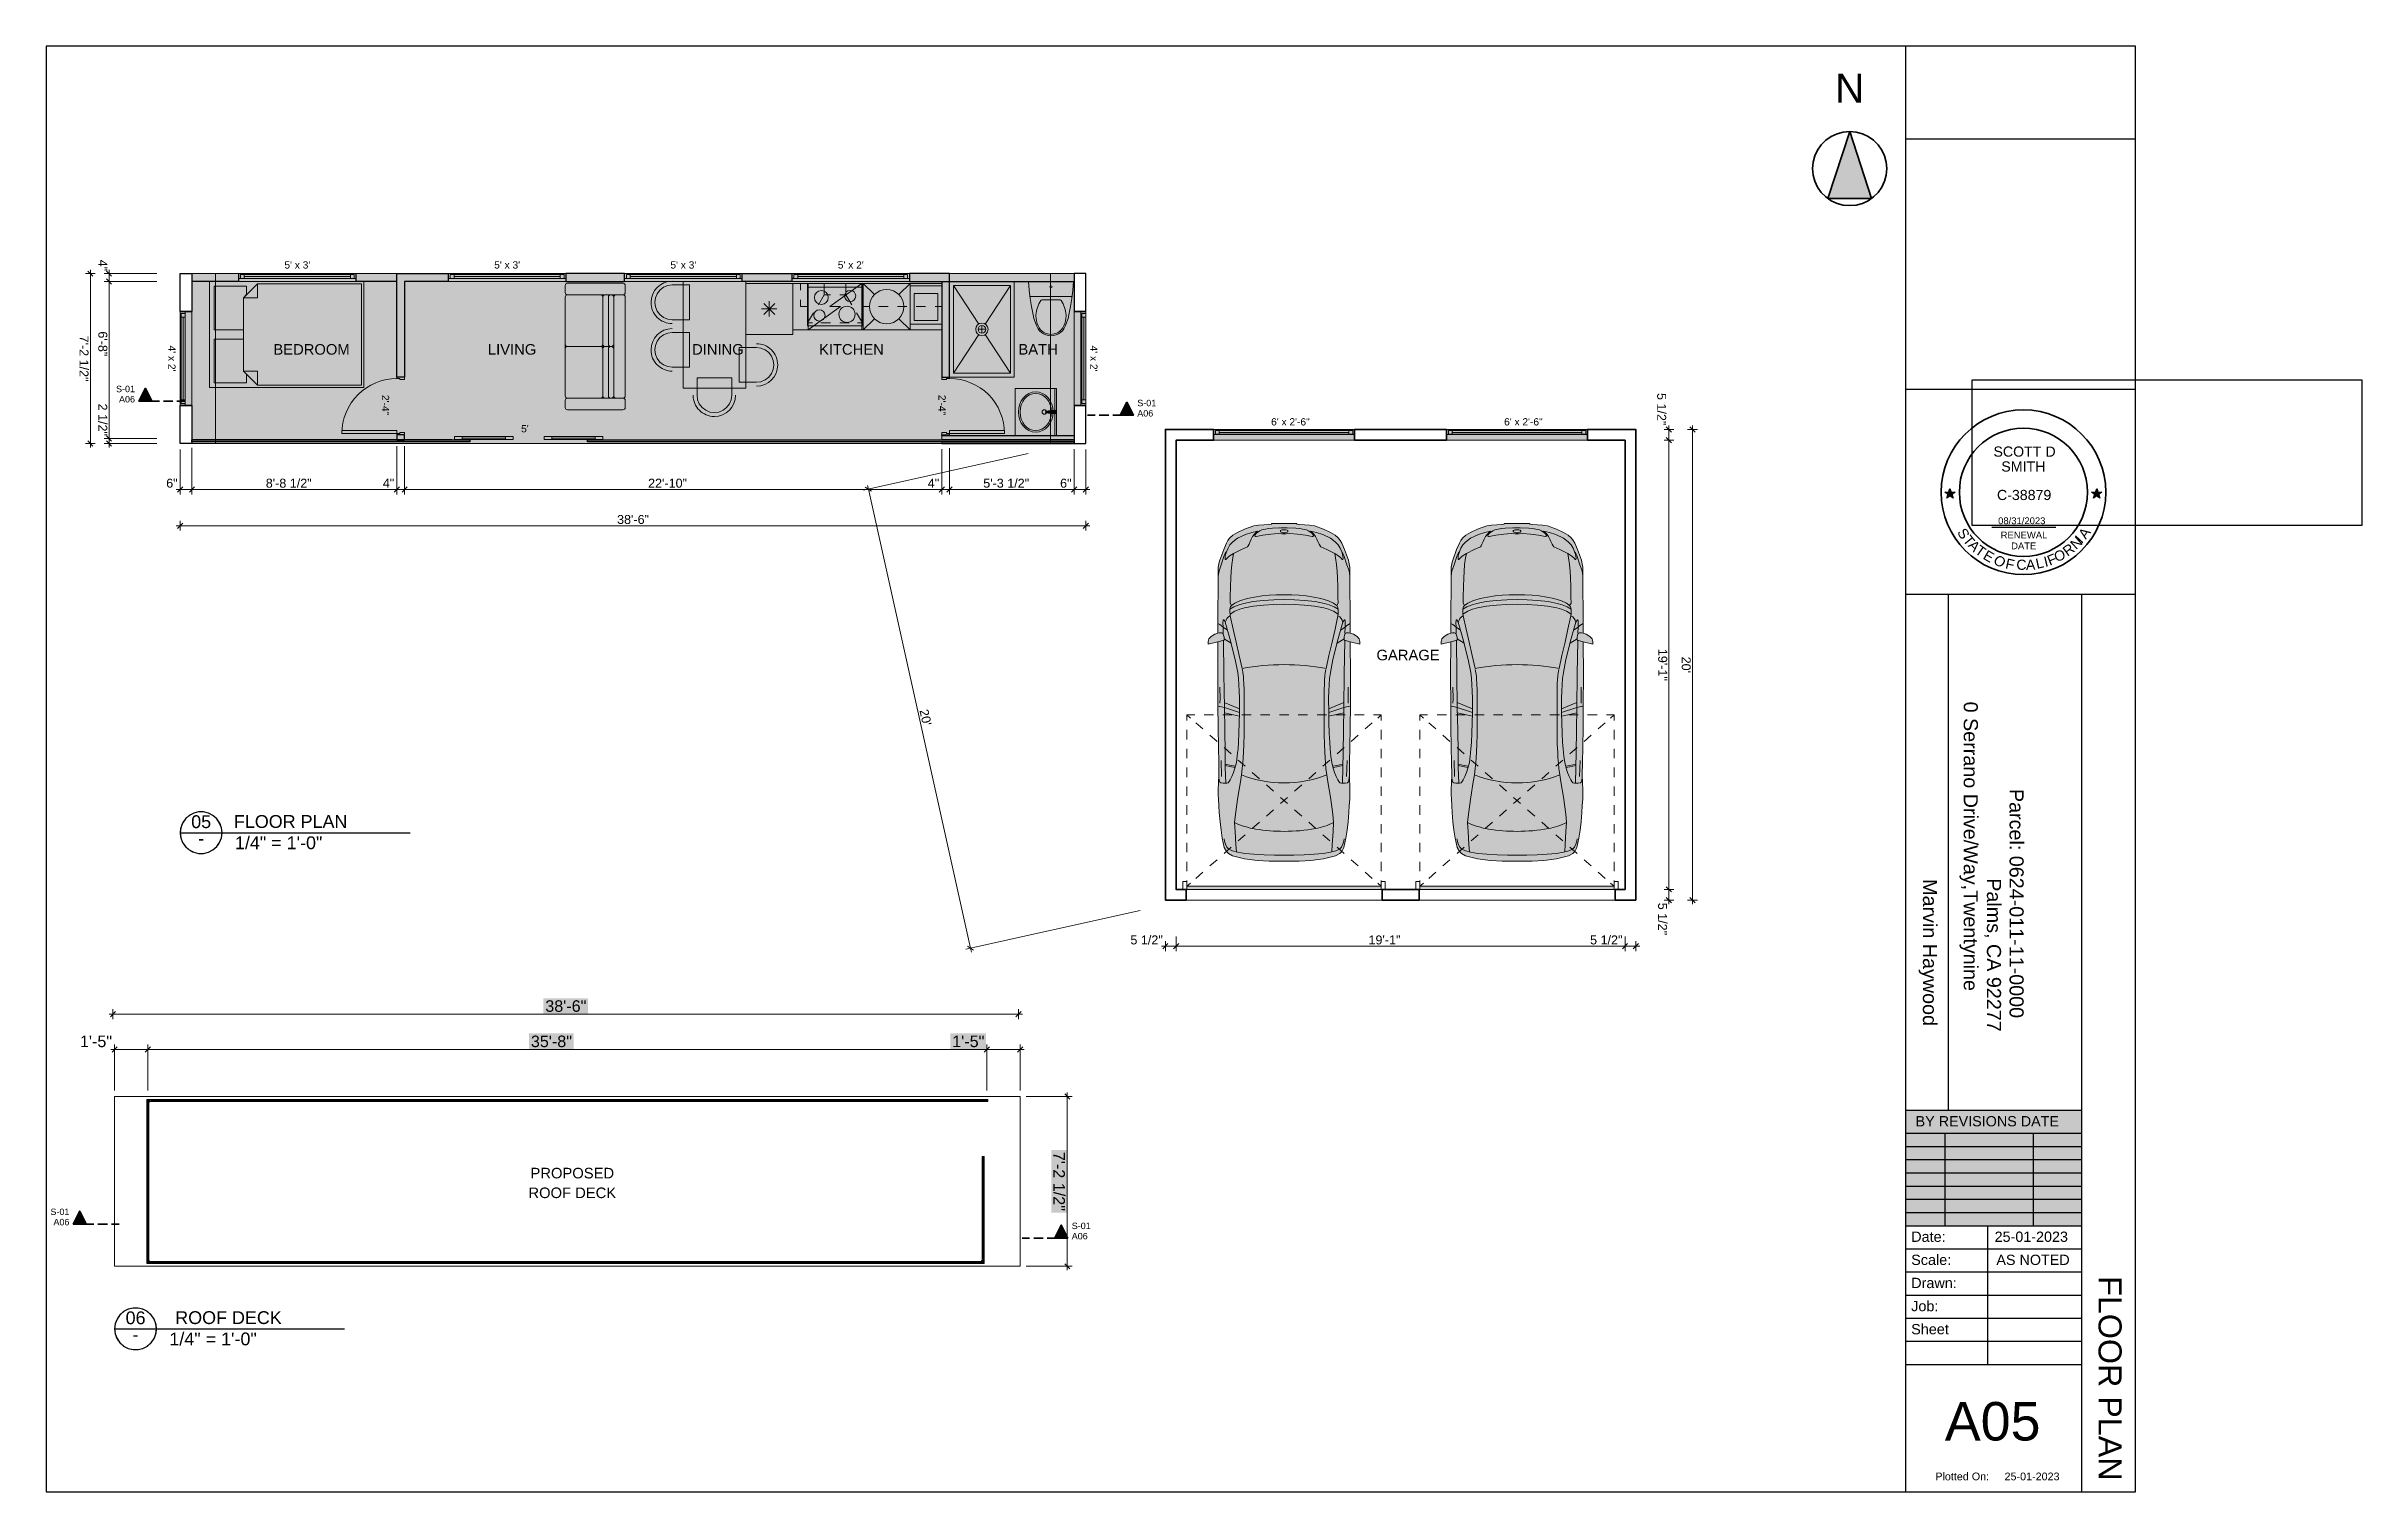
# Model space of a CAD drawing. Header units: millimetres. Extents: x -419 to 20046, y -14642 to 2638.
# Drawn here: x 7423 to 8998, y -773 to 209 of the extents above; entities that cross this region are included whole.
import ezdxf

# ---------------------------------------------------------------- set-up
doc = ezdxf.new("R2010")
doc.units = ezdxf.units.MM
for name, color, linetype in [('PDF5_2D Drafting - General', 7, 'Continuous'), ('PDF5_A$$$DIMENSIONS.2D', 7, 'Continuous'), ('PDF5_A$$$FLOOR$$$RAILINGS.3D', 7, 'Continuous'), ('PDF5_A$$$MARKER$$$SECTION$(CONDOC).MARK', 7, 'Continuous'), ('PDF5_Geometry', 7, 'Continuous'), ('PDF5_ROOF DECK', 7, 'Continuous'), ('PDF5_Text', 7, 'Continuous')]:
    doc.layers.add(name, color=color, linetype=linetype)
for name, color, linetype, true_color in [('PDF5_A$$$FLOOR$$$FURNITURE.3D', 7, 'Continuous', 0xa5a5a5), ('PDF5_A$$$SLAB$$$FLOOR$$$STRUCTURAL.3D', 7, 'Continuous', 0x757575), ('PDF5_A$$$WALL$$$EXTERIOR.3D', 7, 'Continuous', 0x757575), ('PDF5_A$$$WALL$$$INTERIOR.3D', 7, 'Continuous', 0x757575), ('PDF5_P$$$PLUMBING$$$FIXTURES.3D', 7, 'Continuous', 0xa5a5a5), ('PDF5_Solid Fills', 7, 'Continuous', 0xffffff)]:
    doc.layers.add(name, color=color, linetype=linetype, true_color=true_color)
doc.styles.add('PDF Arial', font='arial.ttf')
doc.styles.get("Standard").update_dxf_attribs({"font": 'arial.ttf'})
picture_1 = doc.add_image_def('image15.png', size_in_pixel=(858, 321))

msp = doc.modelspace()

# ---------------------------------------------------------------- texts
at = {"layer": 'PDF5_Text', "attachment_point": 7, "style": 'PDF Arial'}
for s, insert, char_height in [('N', (8640.123, 170.913), 19.789), ("5' x 3'", (7585.379, 58.159), 4.9471), ("5' x 3'", (7728.083, 58.159), 4.9471), ("5' x 3'", (7847.928, 58.159), 4.9471), ("5' x 2'", (7961.822, 58.163), 4.9471), ('BEDROOM', (7577.903, -0.414), 7.1863), ('LIVING', (7723.812, -0.414), 7.1863), ('DINING', (7862.682, -0.414), 7.1863), ('KITCHEN', (7949.034, -0.424), 7.1863), ('BATH', (8084.663, -0.274), 7.1863), ('S-01', (7470.876, -25.874), 4.3631), ('A06', (7472.908, -32.858), 4.3631), ('S-01', (8165.536, -35.435), 4.3631), ('A06', (8165.536, -42.419), 4.3631), ('6\' x 2\'-6"', (8256.56, -48.519), 4.9471), ('6\' x 2\'-6"', (8415.029, -48.519), 4.9471), ("5'", (7746.404, -53.207), 4.9471), ('6"', (7504.998, -90.83), 6.1083), ('8\'-8 1/2"', (7572.723, -90.83), 6.1083), ('4"', (7652.331, -90.725), 6.1083), ('22\'-10"', (7832.78, -90.83), 6.1083), ('4"', (8022.998, -90.725), 6.1083), ('5\'-3 1/2"', (8060.73, -90.834), 6.1083), ('6"', (8112.999, -90.83), 6.1083), ('38\'-6"', (7811.676, -115.5), 6.1083), ('GARAGE', (8328.229, -208.231), 7.1863), ('05', (7521.99, -322.322), 8.7262), ('FLOOR PLAN', (7551.036, -322.195), 8.7262), ('-', (7526.704, -333.523), 8.726), ('1/4" = 1\'-0"', (7551.768, -336.671), 8.72621), ('5 1/2"', (8160.856, -401.37), 6.1083), ('19\'-1"', (8322.78, -401.37), 6.1083), ('5 1/2"', (8473.527, -401.37), 6.1083), ('38\'-6"', (7762.846, -447.226), 7.8536), ('1\'-5"', (7446.327, -471.221), 7.8536), ('35\'-8"', (7753.049, -471.226), 7.8536), ('1\'-5"', (8039.661, -471.221), 7.8536), ('BY REVISIONS DATE', (8694.923, -525.068), 6.98094), ('ROOF DECK', (7751.364, -573.851), 7.1863), ('PROPOSED', (7752.77, -560.465), 7.1863), ('S-01', (7426.264, -585.323), 4.3631), ('A06', (7428.296, -592.307), 4.3631), ('A06', (8120.925, -601.868), 4.3631), ('S-01', (8120.925, -594.884), 4.3631), ('Date:', (8691.936, -603.605), 7.0075), ('25-01-2023', (8748.665, -603.603), 6.9809), ('Scale:', (8691.936, -619.325), 7.0075), ('AS NOTED', (8749.874, -619.313), 6.9809), ('Drawn:', (8691.936, -635.035), 7.0075), ('Job:', (8691.936, -650.757), 7.0075), ('06', (7477.378, -659.63), 8.7262), ('ROOF DECK', (7511.138, -659.506), 8.7262), ('Sheet', (8691.936, -666.463), 7.0075), ('-', (7482.092, -670.836), 8.726), ('1/4" = 1\'-0"', (7507.156, -673.986), 8.72621), ('A05', (8714.807, -738.951), 26.1786)]:
    msp.add_mtext(s, dxfattribs=dict(at, insert=insert, char_height=char_height))
for s, insert, char_height, rotation in [('4"', (7458.763, 64.295), 6.1083, 270), ('7\'-2 1/2"', (7445.94, 12.648), 6.1083, 270), ('6\'-8"', (7458.738, 15.527), 6.1083, 270), ("4' x 2'", (7506.389, 5.868), 4.9471, 270), ("4' x 2'", (8133.497, 5.868), 4.9471, 270), ('2\'-4"', (7651.699, -27.642), 4.9471, 270), ('2\'-4"', (8030.298, -27.642), 4.9471, 270), ('5 1/2"', (8519.057, -26.39), 6.1083, 270), ('2 1/2"', (7458.659, -33.562), 6.1083, 270), ('19\'-1"', (8519.758, -200.333), 6.1083, 270), ("20'", (8535.749, -205.625), 6.1083, 270), ("20'", (8017.236, -242.162), 6.1083, 282.500022), ('0 Serrano Drive/Way,Twentynine', (8724.752, -236.207), 9.59881, 270), ('Parcel: 0624-011-11-0000', (8758.681, -295.574), 9.59881, 270), ('Marvin Haywood', (8697.022, -356.893), 9.59881, 270), ('Palms, CA 92277', (8741.649, -356.292), 9.59881, 270), ('5 1/2"', (8519.679, -372.955), 6.1083, 270), ('7\'-2 1/2"', (8108.314, -542.342), 7.8536, 270), ('FLOOR PLAN', (8819.133, -626.829), 15.7072, 270)]:
    msp.add_mtext(s, dxfattribs=dict(at, insert=insert, char_height=char_height, rotation=rotation))
at = {"layer": 'PDF5_Text', "color": 5, "attachment_point": 7, "style": 'PDF Arial'}
for s, insert, char_height in [('Plotted On:', (8708.345, -765.678), 5.23572), ('25-01-2023', (8755.421, -765.681), 5.2357)]:
    msp.add_mtext(s, dxfattribs=dict(at, insert=insert, char_height=char_height))

# ---------------------------------------------------------------- blocks, each defined once
blk = doc.blocks.new('star')
h = blk.add_hatch(color=256)
h.dxf.hatch_style = 1
h.paths.add_polyline_path([(116.5, 62.57), (116.86, 62.57), (116.68, 63.12)])
h.paths.add_polyline_path([(116.68, 62.02), (116.97, 62.23), (116.86, 62.57), (116.5, 62.57), (116.39, 62.23)])
h.paths.add_polyline_path([(116.5, 62.57), (115.92, 62.57), (116.39, 62.23)])
h.paths.add_polyline_path([(116.39, 62.23), (116.21, 61.67), (116.68, 62.02)])
h.paths.add_polyline_path([(116.68, 62.02), (117.15, 61.67), (116.97, 62.23)])
h.paths.add_polyline_path([(116.97, 62.23), (117.44, 62.57), (116.86, 62.57)])
for p, q in [((115.92, 62.57), (117.44, 62.57)), ((117.15, 61.67), (115.92, 62.57)), ((116.21, 61.67), (116.68, 63.12)), ((117.44, 62.57), (116.21, 61.67)), ((116.68, 63.12), (117.15, 61.67))]:
    blk.add_line(p, q)
blk = doc.blocks.new('a')
at = {"color": 1, "char_height": 15, "attachment_point": 1}
for s, insert, rotation in [('{\\C256;S}', (169, 149), 301.8504), ('{\\C256;T}', (176.1, 138.5), 308.5602), ('{\\C256;A}', (335, 138.5), 54.6588), ('{\\C256;A}', (182.8, 131.2), 313.9392), ('{\\C256;T}', (190.6, 123.2), 324.7462), ('{\\C256;E}', (201.4, 115.5), 330.0103), ('{\\C256;O}', (218.6, 109.1), 319.6464), ('{\\C256;I}', (283.7, 104.3), 13.6115), ('{\\C256;F}', (288.3, 105.4), 21.5682), ('{\\C256;O}', (299, 112.2), 12.6875), ('{\\C256;R}', (311.3, 116.8), 36.4598), ('{\\C256;N}', (322.6, 125.5), 43.0781), ('{\\C256;I}', (344.8, 127.8), 227.4846), ('{\\C256;A}', (258.4, 100.3), 1.6689), ('{\\C256;L}', (271.7, 101.5), 12.6875)]:
    blk.add_mtext_dynamic_manual_height_columns(s, width=30.733, gutter_width=125, heights=[0], dxfattribs=dict(at, insert=insert, rotation=rotation))
at = {"color": 1, "insert": (244.5, 100.5), "char_height": 15, "attachment_point": 1}
blk.add_mtext_dynamic_manual_height_columns('{\\C256;C}', width=30.733, gutter_width=125, heights=[0], dxfattribs=at)
blk = doc.blocks.new('1')
at = {"color": 1, "xscale": 0.1018808021228187, "yscale": 0.1018808021228187, "zscale": 0.1018808021228187}
blk.add_blockref('a', (510.97, 81.39), dxfattribs=at)
at = {"color": 1, "insert": (534.46, 91.84), "char_height": 1.528, "attachment_point": 1, "rotation": 347.3366}
blk.add_mtext_dynamic_manual_height_columns('{\\C256;F}', width=1.5282, gutter_width=12.74, heights=[0], dxfattribs=at)
blk = doc.blocks.new('1111')
at = {"lineweight": 30}
blk.add_line((1001.3, -134.7), (1045, -134.7), dxfattribs=at)
at = {"lineweight": 35}
for radius in [56, 43.6]:
    blk.add_circle((1022.9, -110.9), radius, dxfattribs=at)
at = {"xscale": 4.597039828451667, "yscale": 4.597039828451667, "zscale": 4.597039828451667, "rotation": 287.9700872862333}
for p in [(534.9, 309.9), (634.7, 309.8)]:
    blk.add_blockref('star', p, dxfattribs=at)
at = {"color": 1, "xscale": 4.51217474996896, "yscale": 4.51217474996896, "zscale": 4.51217474996896}
blk.add_blockref('1', (-1399.9, -570.2), dxfattribs=at)
at = {"attachment_point": 1}
for s, width, heights, insert, char_height, line_spacing_factor in [('SCOTT D\\P  SMITH', 46.347, [0], (1002.5, -79.8), 6.9, 0.88), ('RENEWAL\\P    DATE', 31.395, [17], (1007.4, -137.7), 4.6, 0.96)]:
    blk.add_mtext_dynamic_manual_height_columns(s, width=width, gutter_width=4.6, heights=heights, dxfattribs=dict(at, insert=insert, char_height=char_height, line_spacing_factor=line_spacing_factor))
for s, width, insert, char_height in [('C-38879', 41.59, (1004.9, -109.3), 6.9), ('08/31/2023', 38.133, (1005.7, -128), 4.6)]:
    blk.add_mtext_dynamic_manual_height_columns(s, width=width, gutter_width=4.6, heights=[0], dxfattribs=dict(at, insert=insert, char_height=char_height))
at = {"color": 7, "true_color": 0xffffff}
image = blk.add_image(picture_1, insert=(988, -133.5), size_in_units=(265, 99.1), dxfattribs=dict(at, brightness=7, contrast=73))
image.dxf.flags = 15

# ---------------------------------------------------------------- hatches: boundary and pattern name
at = {"layer": 'PDF5_A$$$FLOOR$$$FURNITURE.3D', "true_color": 0xffffff, "transparency": 33554559}
for points in [[(7637.925, 13.46), (7637.925, 47.885), (7567.059, 47.885), (7557.61, 38.436), (7557.61, 13.46)], [(7777.967, 40.337), (7815.654, 40.337), (7816.443, 40.548), (7817.017, 41.124), (7817.229, 41.911), (7817.229, 46.636), (7817.017, 47.423), (7816.443, 48), (7815.654, 48.211), (7777.967, 48.211), (7777.178, 48), (7776.604, 47.423), (7776.392, 46.636), (7776.392, 41.911), (7776.604, 41.124), (7777.178, 40.548)], [(7557.61, 38.436), (7559.71, 40.536), (7559.71, 46.31), (7537.663, 46.31), (7537.663, 16.609), (7557.61, 16.609)], [(7777.967, -29.939), (7801.922, -29.939), (7801.922, 40.337), (7777.967, 40.337), (7777.178, 40.126), (7776.604, 39.549), (7776.392, 38.762), (7776.392, -28.364), (7776.604, -29.151), (7777.178, -29.728)], [(7801.922, -29.939), (7815.654, -29.939), (7816.443, -29.728), (7817.017, -29.151), (7817.229, -28.364), (7817.229, 38.762), (7817.017, 39.549), (7816.443, 40.126), (7815.654, 40.337), (7801.922, 40.337)], [(7860.998, 23.443), (7860.998, 47.065), (7849.188, 47.065), (7846.132, 46.663), (7843.282, 45.483), (7840.836, 43.606), (7838.959, 41.16), (7837.779, 38.311), (7837.376, 35.254), (7837.779, 32.197), (7838.959, 29.348), (7840.836, 26.902), (7843.282, 25.025), (7846.132, 23.845), (7849.188, 23.443)], [(7557.61, 10.31), (7537.663, 10.31), (7537.663, -19.389), (7559.71, -19.389), (7559.71, -13.617), (7557.61, -11.515)], [(7637.925, 13.46), (7557.61, 13.46), (7557.61, -11.515), (7567.059, -20.964), (7637.925, -20.964)], [(7860.998, -8.872), (7860.998, 14.75), (7849.188, 14.75), (7846.132, 14.348), (7843.282, 13.168), (7840.836, 11.29), (7838.959, 8.844), (7837.779, 5.996), (7837.376, 2.939), (7837.779, -0.118), (7838.959, -2.967), (7840.836, -5.413), (7843.282, -7.29), (7846.132, -8.469), (7849.188, -8.872)], [(7894.694, -19.102), (7906.504, -19.102), (7909.563, -18.701), (7912.41, -17.52), (7914.857, -15.643), (7916.734, -13.198), (7917.913, -10.349), (7918.316, -7.292), (7917.913, -4.235), (7916.734, -1.386), (7914.857, 1.06), (7912.41, 2.937), (7909.563, 4.117), (7906.504, 4.519), (7894.694, 4.519)], [(7777.967, -37.813), (7815.654, -37.813), (7816.443, -37.602), (7817.017, -37.025), (7817.229, -36.238), (7817.229, -31.514), (7817.017, -30.725), (7816.443, -30.148), (7815.654, -29.939), (7777.967, -29.939), (7777.178, -30.148), (7776.604, -30.725), (7776.392, -31.514), (7776.392, -36.238), (7776.604, -37.025), (7777.178, -37.602)], [(7866.035, -16.101), (7866.035, -27.913), (7866.438, -30.97), (7867.617, -33.817), (7869.495, -36.264), (7871.941, -38.141), (7874.789, -39.32), (7877.847, -39.723), (7880.904, -39.32), (7883.751, -38.141), (7886.198, -36.264), (7888.075, -33.817), (7889.254, -30.97), (7889.657, -27.913), (7889.657, -16.101)], [(8308.265, -323.657), (8308.948, -317.839), (8309.515, -311.509), (8309.702, -307.125), (8310.019, -302.408), (8310.105, -299.556), (8310.107, -296.177), (8309.749, -286.179), (8309.86, -277.294), (8310.074, -267.284), (8310.309, -253.332), (8310.432, -238.983), (8310.53, -217.658), (8310.407, -195.52), (8316.978, -197.037), (8316.978, -195.347), (8316.542, -193.469), (8314.973, -191.895), (8312.483, -190.441), (8310.389, -189.74), (8310.377, -187.011), (8310.324, -183.166), (8310.12, -150.892), (8310.122, -148.387), (8310.117, -146.513), (8310.092, -144.88), (8309.953, -143.69), (8309.442, -141.357), (8309.097, -140.102), (8306.446, -132.715), (8304.609, -128.431), (8303.599, -126.688), (8302.407, -125.141), (8300.19, -123.105), (8297.05, -121.154), (8292.28, -118.849), (8286.001, -116.798), (8282.738, -116.228), (8279.208, -115.906), (8275.86, -115.704), (8274.025, -115.649), (8274.025, -115.117), (8256.707, -115.117), (8256.707, -115.649), (8254.871, -115.704), (8251.522, -115.906), (8247.994, -116.228), (8244.731, -116.798), (8238.45, -118.849), (8233.683, -121.154), (8230.543, -123.105), (8228.323, -125.141), (8227.134, -126.688), (8226.121, -128.431), (8224.287, -132.715), (8221.636, -140.102), (8221.291, -141.357), (8220.777, -143.69), (8220.641, -144.88), (8220.613, -146.513), (8220.608, -148.387), (8220.613, -150.892), (8220.409, -183.166), (8220.356, -187.011), (8220.343, -189.74), (8218.249, -190.441), (8215.76, -191.895), (8214.19, -193.469), (8213.752, -195.347), (8213.752, -197.037), (8220.323, -195.52), (8220.202, -217.658), (8220.298, -238.983), (8220.421, -253.332), (8220.658, -267.284), (8220.872, -277.294), (8220.981, -286.179), (8220.623, -296.177), (8220.626, -299.556), (8220.714, -302.408), (8221.029, -307.125), (8221.218, -311.509), (8221.785, -317.839), (8222.465, -323.654), (8223.317, -329.013), (8224.642, -335.371), (8226.151, -338.067), (8227.477, -339.49), (8230.314, -341.078), (8238.541, -343.179), (8247.259, -344.21), (8255.145, -344.643), (8265.365, -344.769), (8275.585, -344.643), (8283.474, -344.21), (8292.19, -343.179), (8300.419, -341.078), (8303.256, -339.49), (8304.579, -338.067), (8306.088, -335.371), (8307.414, -329.013)], [(8466.733, -323.657), (8467.414, -317.839), (8467.983, -311.509), (8468.17, -307.125), (8468.487, -302.408), (8468.573, -299.556), (8468.575, -296.177), (8468.217, -286.179), (8468.326, -277.294), (8468.54, -267.284), (8468.777, -253.332), (8468.9, -238.983), (8468.999, -217.658), (8468.875, -195.52), (8475.446, -197.037), (8475.446, -195.347), (8475.008, -193.469), (8473.441, -191.895), (8470.949, -190.441), (8468.855, -189.74), (8468.842, -187.011), (8468.792, -183.166), (8468.585, -150.892), (8468.59, -148.387), (8468.585, -146.513), (8468.56, -144.88), (8468.422, -143.69), (8467.91, -141.357), (8467.562, -140.102), (8464.912, -132.715), (8463.077, -128.431), (8462.064, -126.688), (8460.875, -125.141), (8458.655, -123.105), (8455.518, -121.154), (8450.749, -118.849), (8444.467, -116.798), (8441.204, -116.228), (8437.676, -115.906), (8434.328, -115.704), (8432.491, -115.649), (8432.491, -115.117), (8415.176, -115.117), (8415.176, -115.649), (8413.339, -115.704), (8409.99, -115.906), (8406.46, -116.228), (8403.197, -116.798), (8396.918, -118.849), (8392.148, -121.154), (8389.011, -123.105), (8386.791, -125.141), (8385.599, -126.688), (8384.589, -128.431), (8382.755, -132.715), (8380.102, -140.102), (8379.756, -141.357), (8379.245, -143.69), (8379.106, -144.88), (8379.081, -146.513), (8379.076, -148.387), (8379.079, -150.892), (8378.874, -183.166), (8378.824, -187.011), (8378.811, -189.74), (8376.715, -190.441), (8374.226, -191.895), (8372.656, -193.469), (8372.22, -195.347), (8372.22, -197.037), (8378.791, -195.52), (8378.668, -217.658), (8378.766, -238.983), (8378.89, -253.332), (8379.126, -267.284), (8379.341, -277.294), (8379.449, -286.179), (8379.091, -296.177), (8379.094, -299.556), (8379.179, -302.408), (8379.497, -307.125), (8379.683, -311.509), (8380.25, -317.839), (8380.933, -323.654), (8381.785, -329.013), (8383.11, -335.371), (8384.619, -338.067), (8385.942, -339.49), (8388.779, -341.078), (8397.009, -343.179), (8405.724, -344.21), (8413.613, -344.643), (8423.833, -344.769), (8434.053, -344.643), (8441.942, -344.21), (8450.658, -343.179), (8458.887, -341.078), (8461.724, -339.49), (8463.047, -338.067), (8464.556, -335.371), (8465.882, -329.013)]]:
    msp.add_hatch(color=7, dxfattribs=at).paths.add_polyline_path(points)
at = {"layer": 'PDF5_A$$$WALL$$$EXTERIOR.3D', "true_color": 0xffffff, "transparency": 33554559}
for points in [[(7538.513, 54.762), (7538.513, -60.677), (7522.513, -60.677), (7522.513, -34.958), (7522.513, 29.043), (7522.513, 54.762)], [(7630.243, 51.471), (7630.243, 54.095), (7631.555, 54.095), (7631.555, 54.762), (7556.804, 54.762), (7556.804, 54.095), (7558.117, 54.095), (7558.117, 51.471)], [(7772.945, 51.471), (7772.945, 54.095), (7774.258, 54.095), (7774.258, 54.762), (7699.507, 54.762), (7699.507, 54.095), (7700.819, 54.095), (7700.819, 51.471)], [(7892.792, 51.471), (7892.792, 54.095), (7894.102, 54.095), (7894.102, 54.762), (7819.353, 54.762), (7819.353, 54.095), (7820.666, 54.095), (7820.666, 51.471)], [(8006.684, 51.471), (8006.684, 54.095), (8007.997, 54.095), (8007.997, 54.762), (7933.245, 54.762), (7933.245, 54.095), (7934.558, 54.095), (7934.558, 51.471)], [(8106.514, -60.677), (8106.514, 54.762), (8122.514, 54.762), (8122.514, 29.043), (8122.514, -34.958), (8122.514, -60.677)], [(7517.804, -30.98), (7517.804, 25.147), (7515.18, 25.147), (7515.18, 26.459), (7514.513, 26.459), (7514.513, -32.293), (7515.18, -32.293), (7515.18, -30.98)], [(8130.471, -30.98), (8130.471, 25.147), (8127.846, 25.147), (8127.846, 26.459), (8127.18, 26.459), (8127.18, -32.293), (8127.846, -32.293), (8127.846, -30.98)], [(8309.422, -54.471), (8309.422, -51.845), (8310.735, -51.845), (8310.735, -51.18), (8219.983, -51.18), (8219.983, -51.845), (8221.296, -51.845), (8221.296, -54.471)], [(8467.89, -54.471), (8467.89, -51.845), (8469.203, -51.845), (8469.203, -51.18), (8378.451, -51.18), (8378.451, -51.845), (8379.764, -51.845), (8379.764, -54.471)]]:
    msp.add_hatch(color=7, dxfattribs=at).paths.add_polyline_path(points)
at = {"layer": 'PDF5_P$$$PLUMBING$$$FIXTURES.3D', "true_color": 0xffffff, "transparency": 33554559}
for points in [[(8116.691, 19.566), (8117.628, 21.917), (8118.394, 24.328), (8118.986, 26.788), (8120.158, 32.36), (8121.06, 37.982), (8121.688, 43.641), (8122.04, 49.324), (8091.57, 49.324), (8091.922, 43.641), (8092.55, 37.982), (8093.452, 32.36), (8094.624, 26.788), (8095.216, 24.328), (8095.982, 21.917), (8096.919, 19.566), (8098.02, 17.288), (8099.066, 15.947), (8100.316, 14.795), (8101.787, 13.855), (8103.385, 13.151), (8105.07, 12.699), (8106.806, 12.578), (8108.54, 12.699), (8110.225, 13.151), (8111.823, 13.855), (8113.294, 14.795), (8114.544, 15.947), (8115.59, 17.288)], [(8109.069, -37.99), (8106.867, -38.201), (8106.368, -38.373), (8103.589, -38.72), (8103.221, -38.914), (8103.075, -39.302), (8103.221, -39.69), (8103.589, -39.884), (8106.368, -40.232), (8106.867, -40.406), (8109.069, -40.615), (8109.999, -40.23), (8110.382, -39.302), (8109.999, -38.375)]]:
    msp.add_hatch(color=7, dxfattribs=at).paths.add_polyline_path(points)

# ---------------------------------------------------------------- linework, layer by layer
at = {"layer": 'PDF5_2D Drafting - General', "lineweight": 35}
for points in [[(8675.275, 126.206), (8674.892, 130.581), (8673.756, 134.824), (8671.899, 138.805), (8669.379, 142.402), (8666.275, 145.508), (8662.677, 148.027), (8658.696, 149.883), (8654.453, 151.02), (8650.078, 151.403), (8645.704, 151.02), (8641.461, 149.883), (8637.48, 148.027), (8633.882, 145.508), (8630.778, 142.402), (8628.258, 138.805), (8626.401, 134.824), (8625.265, 130.581), (8624.882, 126.206), (8625.265, 121.831), (8626.401, 117.588), (8628.258, 113.608), (8630.778, 110.01), (8633.882, 106.904), (8637.48, 104.385), (8641.461, 102.529), (8645.704, 101.392), (8650.078, 101.009), (8654.453, 101.392), (8658.696, 102.529), (8662.677, 104.385), (8666.275, 106.904), (8669.379, 110.01), (8671.899, 113.608), (8673.756, 117.588), (8674.892, 121.831)], [(8664.889, 105.821), (8650.078, 151.403), (8635.268, 105.821)]]:
    msp.add_lwpolyline(points, close=True, dxfattribs=at)
at = {"layer": 'PDF5_2D Drafting - General', "lineweight": 25}
for points in [[(7542.957, -325.347), (7542.544, -321.943), (7541.328, -318.738), (7539.38, -315.916), (7536.814, -313.643), (7533.778, -312.048), (7530.449, -311.229), (7527.021, -311.229), (7523.692, -312.048), (7520.656, -313.643), (7518.089, -315.916), (7516.142, -318.738), (7514.926, -321.943), (7514.513, -325.347), (7514.926, -328.751), (7516.142, -331.956), (7518.089, -334.778), (7520.656, -337.051), (7523.692, -338.646), (7527.021, -339.465), (7530.449, -339.465), (7533.778, -338.646), (7536.814, -337.051), (7539.38, -334.778), (7541.328, -331.956), (7542.544, -328.751)], [(7498.346, -662.66), (7497.932, -659.256), (7496.717, -656.051), (7494.769, -653.229), (7492.203, -650.956), (7489.167, -649.361), (7485.838, -648.542), (7482.409, -648.542), (7479.08, -649.361), (7476.044, -650.956), (7473.478, -653.229), (7471.53, -656.051), (7470.315, -659.256), (7469.901, -662.66), (7470.315, -666.064), (7471.53, -669.269), (7473.478, -672.091), (7476.044, -674.364), (7479.08, -675.959), (7482.409, -676.778), (7485.838, -676.778), (7489.167, -675.959), (7492.203, -674.364), (7494.769, -672.091), (7496.717, -669.269), (7497.932, -666.064)]]:
    msp.add_lwpolyline(points, close=True, dxfattribs=at)
for points in [[(7514.513, -325.347), (7670.931, -325.347)], [(7469.901, -662.66), (7626.32, -662.66)]]:
    msp.add_lwpolyline(points, dxfattribs=at)
at = {"layer": 'PDF5_2D Drafting - General', "color": 8, "lineweight": 9, "true_color": 0x757575}
msp.add_lwpolyline([(7469.901, -504.686), (8085.9, -504.686), (8085.9, -620.125), (7469.901, -620.125)], close=True, dxfattribs=at)
at = {"layer": 'PDF5_2D Drafting - General', "lineweight": 0}
for centre in [(7528.735, -325.348), (7484.124, -662.661)]:
    msp.add_circle(centre, 14.222, dxfattribs=at)
at = {"layer": 'PDF5_2D Drafting - General', "color": 7, "lineweight": 0, "true_color": 0xffffff, "transparency": 33554559}
msp.add_solid([(8664.889, 105.821), (8635.268, 105.821), (8650.078, 151.403)], dxfattribs=at)
at = {"layer": 'PDF5_A$$$DIMENSIONS.2D', "lineweight": 13}
for points in [[(7450.064, 54.762), (7456.73, 54.762)], [(7455.175, 52.984), (7451.619, 56.54)], [(7453.397, 57.429), (7453.397, 54.762), (7453.397, -60.677), (7453.397, -63.343)], [(7462.782, 54.762), (7498.513, 54.762)], [(7462.782, 49.429), (7498.513, 49.429)], [(7467.893, 52.984), (7464.338, 56.54)], [(7467.893, 47.651), (7464.338, 51.206)], [(7466.116, 57.429), (7466.116, 54.762), (7466.116, 49.429), (7466.116, -57.303), (7466.116, -60.677), (7466.116, -63.343)], [(7450.064, -60.677), (7456.73, -60.677)], [(7451.619, -58.898), (7455.175, -62.456)], [(7462.782, -57.303), (7498.513, -57.303)], [(7462.782, -60.677), (7498.513, -60.677)], [(7464.338, -55.524), (7467.893, -59.079)], [(7467.893, -62.456), (7464.338, -58.898)], [(7661.847, -95.302), (7661.847, -62.635)], [(7667.179, -95.302), (7667.179, -62.635)], [(8530.466, -51.18), (8523.799, -51.18)], [(8530.466, -58.512), (8523.799, -58.512)], [(8528.912, -52.957), (8525.356, -49.401)], [(8525.356, -56.736), (8528.912, -60.291)], [(8527.133, -373.846), (8527.133, -371.18), (8527.133, -363.846), (8527.133, -58.512), (8527.133, -51.18), (8527.133, -48.514)], [(8546.464, -51.18), (8539.797, -51.18)], [(8544.909, -52.957), (8541.354, -49.401)], [(8543.13, -373.846), (8543.13, -371.18), (8543.13, -51.18), (8543.13, -48.514)], [(7514.513, -95.302), (7514.513, -64.678)], [(7522.513, -95.302), (7522.513, -63.635)], [(8091.28, -67.593), (7979.323, -92.533)], [(8032.513, -95.302), (8032.513, -64.635)], [(8037.858, -95.302), (8037.858, -63.94)], [(8122.514, -95.302), (8122.514, -64.635)], [(8130.514, -95.302), (8130.514, -64.678)], [(7511.846, -91.969), (7514.513, -91.969), (7522.513, -91.969), (7661.847, -91.969), (7667.179, -91.969), (8032.513, -91.969), (8037.858, -91.969), (8122.514, -91.969), (8130.514, -91.969), (8133.18, -91.969)], [(7516.291, -90.192), (7512.735, -93.748)], [(7524.291, -90.192), (7520.735, -93.748)], [(7663.624, -90.192), (7660.068, -93.748)], [(7668.958, -90.192), (7665.403, -93.748)], [(7984.697, -93.158), (7980.454, -90.46)], [(8052.663, -406.441), (8052.084, -403.838), (7982.576, -91.808), (7981.996, -89.205)], [(8034.292, -90.192), (8030.734, -93.748)], [(8039.636, -90.192), (8036.081, -93.748)], [(8124.29, -90.192), (8120.735, -93.748)], [(8128.735, -93.748), (8132.29, -90.192)], [(8133.18, -116.637), (8130.514, -116.637), (7514.513, -116.637), (7511.846, -116.637)], [(7516.291, -114.858), (7512.735, -118.413)], [(7514.513, -113.303), (7514.513, -119.97)], [(8128.735, -118.413), (8132.29, -114.858)], [(8130.514, -113.303), (8130.514, -119.97)], [(8525.356, -362.069), (8528.912, -365.624)], [(8530.466, -363.846), (8523.799, -363.846)], [(8530.466, -371.18), (8523.799, -371.18)], [(8525.356, -369.401), (8528.912, -372.957)], [(8546.464, -371.18), (8539.797, -371.18)], [(8541.354, -369.401), (8544.909, -372.957)], [(8167.458, -378.137), (8048.831, -404.564)], [(8049.962, -402.49), (8054.205, -405.189)], [(8181.926, -402.51), (8184.594, -402.51), (8191.926, -402.51), (8497.259, -402.51), (8504.594, -402.51), (8507.26, -402.51)], [(8186.37, -400.731), (8182.815, -404.287)], [(8184.594, -405.841), (8184.594, -399.177)], [(8193.705, -400.731), (8190.147, -404.287)], [(8191.926, -405.841), (8191.926, -395.846)], [(8499.038, -400.731), (8495.483, -404.287)], [(8497.259, -405.841), (8497.259, -395.846)], [(8502.815, -404.287), (8506.371, -400.731)], [(8504.594, -405.841), (8504.594, -399.177)]]:
    msp.add_lwpolyline(points, dxfattribs=at)
at = {"layer": 'PDF5_A$$$FLOOR$$$FURNITURE.3D', "lineweight": 9}
for points in [[(7639.5, -22.539), (7639.5, 49.46), (7534.513, 49.46), (7534.513, -22.539)], [(7637.925, 13.46), (7637.925, 47.885), (7567.059, 47.885), (7557.61, 38.436), (7557.61, 13.46), (7557.61, -11.515), (7567.059, -20.964), (7637.925, -20.964)], [(7931.179, 13.47), (7899.179, 13.47), (7899.179, 48.136), (7931.179, 48.136)], [(7931.179, 48.136), (8032.513, 48.136), (8032.513, 16.64), (7931.179, 16.64)], [(7978.259, 16.64), (7941.744, 16.64), (7941.744, 48.136), (7978.259, 48.136)], [(8011.043, 16.64), (7979.043, 16.64), (7979.043, 48.136), (8011.043, 48.136)], [(7557.61, 38.436), (7559.71, 40.536), (7559.71, 46.31), (7537.663, 46.31), (7537.663, 16.609), (7557.61, 16.609)], [(7800.347, 40.337), (7777.967, 40.337)], [(7860.998, 23.443), (7860.998, 47.065), (7849.188, 47.065), (7846.132, 46.663), (7843.282, 45.483), (7840.836, 43.606), (7838.959, 41.16), (7837.779, 38.311), (7837.376, 35.254), (7837.779, 32.197), (7838.959, 29.348), (7840.836, 26.902), (7843.282, 25.025), (7846.132, 23.845), (7849.188, 23.443)], [(7978.622, 19.265), (7941.291, 19.265), (7941.291, 45.512), (7978.622, 45.512)], [(8032.513, 20.315), (8011.043, 20.315), (8011.043, 46.561), (8032.513, 46.561)], [(8029.888, 22.939), (8013.669, 22.939), (8013.669, 41.312), (8029.888, 41.312)], [(7557.61, 10.31), (7537.663, 10.31), (7537.663, -19.389), (7559.71, -19.389), (7559.71, -13.617), (7557.61, -11.515)], [(7777.967, 5.199), (7800.347, 5.199)], [(7803.496, 5.199), (7807.311, 5.199), (7807.78, 5.199), (7807.311, 5.199)], [(7860.998, -8.872), (7860.998, 14.75), (7849.188, 14.75), (7846.132, 14.348), (7843.282, 13.168), (7840.836, 11.29), (7838.959, 8.844), (7837.779, 5.996), (7837.376, 2.939), (7837.779, -0.118), (7838.959, -2.967), (7840.836, -5.413), (7843.282, -7.29), (7846.132, -8.469), (7849.188, -8.872)], [(7894.694, -19.102), (7894.694, 4.519), (7906.504, 4.519), (7909.563, 4.117), (7912.41, 2.937), (7914.857, 1.06), (7916.734, -1.386), (7917.913, -4.235), (7918.316, -7.292), (7917.913, -10.349), (7916.734, -13.198), (7914.857, -15.643), (7912.41, -17.52), (7909.563, -18.701), (7906.504, -19.102)], [(7777.967, -29.939), (7800.347, -29.939)], [(7866.035, -16.101), (7889.657, -16.101), (7889.657, -27.913), (7889.254, -30.97), (7888.075, -33.817), (7886.198, -36.264), (7883.751, -38.141), (7880.904, -39.32), (7877.847, -39.723), (7874.789, -39.32), (7871.941, -38.141), (7869.495, -36.264), (7867.617, -33.817), (7866.438, -30.97), (7866.035, -27.913)], [(8308.265, -323.657), (8308.948, -317.839), (8309.515, -311.509), (8309.702, -307.125), (8310.019, -302.408), (8310.105, -299.556), (8310.107, -296.177), (8309.749, -286.179), (8309.86, -277.294), (8310.074, -267.284), (8310.309, -253.332), (8310.432, -238.983), (8310.53, -217.658), (8310.407, -195.52), (8316.978, -197.037), (8316.978, -195.347), (8316.542, -193.469), (8314.973, -191.895), (8312.483, -190.441), (8310.389, -189.74), (8310.377, -187.011), (8310.324, -183.166), (8310.12, -150.892), (8310.122, -148.387), (8310.117, -146.513), (8310.092, -144.88), (8309.953, -143.69), (8309.442, -141.357), (8309.097, -140.102), (8306.446, -132.715), (8304.609, -128.431), (8303.599, -126.688), (8302.407, -125.141), (8300.19, -123.105), (8297.05, -121.154), (8292.28, -118.849), (8286.001, -116.798), (8282.738, -116.228), (8279.208, -115.906), (8275.86, -115.704), (8274.025, -115.649), (8274.025, -115.117), (8256.707, -115.117), (8256.707, -115.649), (8254.871, -115.704), (8251.522, -115.906), (8247.994, -116.228), (8244.731, -116.798), (8238.45, -118.849), (8233.683, -121.154), (8230.543, -123.105), (8228.323, -125.141), (8227.134, -126.688), (8226.121, -128.431), (8224.287, -132.715), (8221.636, -140.102), (8221.291, -141.357), (8220.777, -143.69), (8220.641, -144.88), (8220.613, -146.513), (8220.608, -148.387), (8220.613, -150.892), (8220.409, -183.166), (8220.356, -187.011), (8220.343, -189.74), (8218.249, -190.441), (8215.76, -191.895), (8214.19, -193.469), (8213.752, -195.347), (8213.752, -197.037), (8220.323, -195.52), (8220.202, -217.658), (8220.298, -238.983), (8220.421, -253.332), (8220.658, -267.284), (8220.872, -277.294), (8220.981, -286.179), (8220.623, -296.177), (8220.626, -299.556), (8220.714, -302.408), (8221.029, -307.125), (8221.218, -311.509), (8221.785, -317.839), (8222.465, -323.654), (8223.317, -329.013), (8224.642, -335.371), (8226.151, -338.067), (8227.477, -339.49), (8230.314, -341.078), (8238.541, -343.179), (8247.259, -344.21), (8255.145, -344.643), (8265.365, -344.769), (8275.585, -344.643), (8283.474, -344.21), (8292.19, -343.179), (8300.419, -341.078), (8303.256, -339.49), (8304.579, -338.067), (8306.091, -335.371), (8307.414, -329.013)], [(8466.733, -323.657), (8467.414, -317.839), (8467.983, -311.509), (8468.17, -307.125), (8468.487, -302.408), (8468.573, -299.556), (8468.575, -296.177), (8468.217, -286.179), (8468.326, -277.294), (8468.54, -267.284), (8468.777, -253.332), (8468.9, -238.983), (8468.999, -217.658), (8468.875, -195.52), (8475.446, -197.037), (8475.446, -195.347), (8475.008, -193.469), (8473.441, -191.895), (8470.949, -190.441), (8468.855, -189.74), (8468.842, -187.011), (8468.792, -183.166), (8468.585, -150.892), (8468.59, -148.387), (8468.585, -146.513), (8468.56, -144.88), (8468.422, -143.69), (8467.91, -141.357), (8467.562, -140.102), (8464.912, -132.715), (8463.077, -128.431), (8462.064, -126.688), (8460.875, -125.141), (8458.655, -123.105), (8455.518, -121.154), (8450.749, -118.849), (8444.467, -116.798), (8441.204, -116.228), (8437.676, -115.906), (8434.328, -115.704), (8432.491, -115.649), (8432.491, -115.117), (8415.176, -115.117), (8415.176, -115.649), (8413.339, -115.704), (8409.99, -115.906), (8406.46, -116.228), (8403.197, -116.798), (8396.918, -118.849), (8392.148, -121.154), (8389.011, -123.105), (8386.791, -125.141), (8385.599, -126.688), (8384.589, -128.431), (8382.755, -132.715), (8380.102, -140.102), (8379.756, -141.357), (8379.245, -143.69), (8379.106, -144.88), (8379.081, -146.513), (8379.076, -148.387), (8379.079, -150.892), (8378.874, -183.166), (8378.824, -187.011), (8378.811, -189.74), (8376.715, -190.441), (8374.226, -191.895), (8372.656, -193.469), (8372.22, -195.347), (8372.22, -197.037), (8378.791, -195.52), (8378.668, -217.658), (8378.766, -238.983), (8378.89, -253.332), (8379.126, -267.284), (8379.341, -277.294), (8379.449, -286.179), (8379.091, -296.177), (8379.094, -299.556), (8379.179, -302.408), (8379.497, -307.125), (8379.683, -311.509), (8380.25, -317.839), (8380.933, -323.654), (8381.785, -329.013), (8383.11, -335.371), (8384.619, -338.067), (8385.942, -339.49), (8388.779, -341.078), (8397.009, -343.179), (8405.724, -344.21), (8413.613, -344.643), (8423.833, -344.769), (8434.053, -344.643), (8441.942, -344.21), (8450.658, -343.179), (8458.887, -341.078), (8461.724, -339.49), (8463.047, -338.067), (8464.556, -335.371), (8465.882, -329.013)]]:
    msp.add_lwpolyline(points, close=True, dxfattribs=at)
for points in [[(7567.059, 47.885), (7567.059, 38.436), (7557.61, 38.436)], [(7941.291, 44.35), (7941.291, 48.136), (7936.513, 48.136), (7936.513, 43.462)], [(7941.291, 48.136), (7941.291, 43.462)], [(7941.744, 16.64), (7963.653, 32.388), (7956.351, 32.388), (7978.259, 48.136)], [(7956.756, 40.262), (7952.606, 40.262), (7952.606, 48.136)], [(7963.156, 40.262), (7967.306, 40.262), (7967.306, 48.136)], [(7978.622, 44.35), (7978.622, 48.136), (7983.168, 48.136)], [(7978.622, 43.462), (7978.622, 48.136)], [(7986.794, 40.637), (7979.043, 48.136)], [(7989.568, 48.136), (7995.968, 48.136)], [(8002.368, 48.136), (8008.768, 48.136)], [(8003.293, 40.637), (8011.043, 48.136)], [(8015.168, 48.136), (8021.568, 48.136)], [(8027.968, 48.136), (8032.513, 48.136), (8032.513, 43.462)], [(7801.922, -29.939), (7801.922, -28.364), (7801.922, 3.624), (7801.922, -28.364), (7801.922, 38.762), (7801.922, 6.774), (7801.922, 38.762), (7801.922, 40.337)], [(7918.891, 27.091), (7911.468, 34.515)], [(7911.468, 27.091), (7918.891, 34.515)], [(7915.179, 25.554), (7915.179, 36.052)], [(7941.291, 37.062), (7941.291, 32.388), (7936.513, 32.388), (7936.513, 37.062)], [(7941.291, 31.55), (7941.291, 37.95)], [(7948.593, 33.559), (7952.606, 40.262)], [(7971.32, 33.559), (7967.306, 40.262)], [(7978.622, 31.55), (7978.622, 37.95)], [(7983.168, 32.388), (7978.622, 32.388), (7978.622, 37.062)], [(7995.968, 32.388), (7989.568, 32.388)], [(8008.768, 32.388), (8002.368, 32.388)], [(8021.568, 32.388), (8015.168, 32.388)], [(8032.513, 37.062), (8032.513, 32.388), (8027.968, 32.388)], [(7920.43, 30.803), (7909.931, 30.803)], [(7941.291, 21.365), (7945.304, 28.068)], [(7944.596, 21.365), (7941.291, 21.365), (7941.291, 25.15)], [(7950.356, 21.365), (7956.756, 21.365)], [(7963.156, 21.365), (7969.556, 21.365)], [(7978.622, 21.365), (7974.608, 28.068)], [(7975.319, 21.365), (7978.622, 21.365), (7978.622, 25.15)], [(7986.794, 24.14), (7979.043, 16.64)], [(8003.293, 24.14), (8011.043, 16.64)], [(7567.059, -20.964), (7567.059, -11.515), (7557.61, -11.515)], [(8241.514, -129.23), (8242.307, -127.37), (8243.051, -125.675), (8243.928, -124.05), (8245.195, -122.258), (8246.47, -121.013), (8247.294, -120.283), (8243.341, -121.164), (8239.044, -122.649), (8233.723, -124.967), (8230.553, -127.466), (8228.568, -129.701), (8227.227, -131.886), (8226.184, -134.363)], [(8252.618, -118.846), (8251.335, -119.093), (8250.176, -119.393), (8248.788, -119.99), (8246.583, -121.724), (8245.447, -123.047), (8245.439, -123.578), (8245.56, -123.77), (8245.918, -123.951), (8246.357, -123.964), (8250.832, -123.054), (8256.302, -122.341), (8261.384, -122.004), (8263.901, -122.233), (8265.405, -122.233)], [(8265.325, -122.233), (8266.829, -122.233), (8269.349, -122.004), (8274.428, -122.341), (8279.899, -123.054), (8284.376, -123.964), (8284.815, -123.951), (8285.172, -123.77), (8285.291, -123.578), (8285.286, -123.047), (8284.149, -121.724), (8281.945, -119.99), (8280.556, -119.393), (8279.395, -119.093), (8278.115, -118.846), (8275.902, -118.554), (8273.345, -118.36), (8267.464, -118.116), (8265.365, -118.133), (8263.266, -118.116), (8257.385, -118.36), (8254.83, -118.554), (8252.615, -118.846)], [(8262.354, -118.148), (8262.387, -118.148)], [(8265.325, -121.374), (8265.982, -121.343), (8266.607, -121.26), (8267.414, -121.061), (8267.812, -120.761), (8267.905, -120.54), (8267.905, -120.116), (8267.812, -119.895), (8267.414, -119.595), (8266.607, -119.396), (8265.788, -119.302), (8265.365, -119.302), (8264.942, -119.302), (8264.123, -119.396), (8263.319, -119.595), (8262.921, -119.895), (8262.828, -120.116), (8262.828, -120.54), (8262.921, -120.761), (8263.319, -121.061), (8264.123, -121.26), (8264.75, -121.343), (8265.405, -121.374)], [(8268.379, -118.148), (8268.346, -118.148)], [(8289.219, -129.23), (8288.423, -127.37), (8287.682, -125.675), (8286.805, -124.05), (8285.538, -122.258), (8284.263, -121.013), (8283.436, -120.283), (8287.39, -121.164), (8291.688, -122.649), (8297.01, -124.967), (8300.177, -127.466), (8302.165, -129.701), (8303.506, -131.886), (8304.549, -134.363)], [(8399.979, -129.23), (8400.776, -127.37), (8401.519, -125.675), (8402.393, -124.05), (8403.663, -122.258), (8404.936, -121.013), (8405.762, -120.283), (8401.809, -121.164), (8397.513, -122.649), (8392.188, -124.967), (8389.021, -127.466), (8387.033, -129.701), (8385.693, -131.886), (8384.65, -134.363)], [(8423.793, -122.233), (8425.297, -122.233), (8427.817, -122.004), (8432.897, -122.341), (8438.367, -123.054), (8442.842, -123.964), (8443.283, -123.951), (8443.638, -123.77), (8443.759, -123.578), (8443.751, -123.047), (8442.615, -121.724), (8440.41, -119.99), (8439.024, -119.393), (8437.863, -119.093), (8436.583, -118.846), (8434.371, -118.554), (8431.813, -118.36), (8425.932, -118.116), (8423.833, -118.133), (8421.734, -118.116), (8415.853, -118.36), (8413.296, -118.554), (8411.084, -118.846), (8409.804, -119.093), (8408.642, -119.393), (8407.256, -119.99), (8405.051, -121.724), (8403.915, -123.047), (8403.908, -123.578), (8404.028, -123.77), (8404.384, -123.951), (8404.825, -123.964), (8409.3, -123.054), (8414.77, -122.341), (8419.85, -122.004), (8422.369, -122.233), (8423.874, -122.233)], [(8420.822, -118.148), (8420.852, -118.148)], [(8423.793, -121.374), (8424.451, -121.343), (8425.075, -121.26), (8425.879, -121.061), (8426.277, -120.761), (8426.371, -120.54), (8426.371, -120.116), (8426.277, -119.895), (8425.879, -119.595), (8425.075, -119.396), (8424.257, -119.302), (8423.833, -119.302), (8423.41, -119.302), (8422.591, -119.396), (8421.787, -119.595), (8421.389, -119.895), (8421.296, -120.116), (8421.296, -120.54), (8421.389, -120.761), (8421.787, -121.061), (8422.591, -121.26), (8423.216, -121.343), (8423.874, -121.374)], [(8426.844, -118.148), (8426.814, -118.148)], [(8447.687, -129.23), (8446.891, -127.37), (8446.148, -125.675), (8445.273, -124.05), (8444.003, -122.258), (8442.728, -121.013), (8441.904, -120.283), (8445.858, -121.164), (8450.154, -122.649), (8455.475, -124.967), (8458.645, -127.466), (8460.631, -129.701), (8461.974, -131.886), (8463.017, -134.363)], [(8230.901, -135.564), (8228.736, -136.771), (8227.852, -137.427), (8227.01, -138.157), (8226.34, -138.822), (8225.801, -139.528), (8225.559, -139.634), (8225.34, -139.571), (8225.206, -138.994), (8225.269, -138.349), (8225.317, -137.613), (8225.607, -136.096), (8225.919, -135.121), (8226.184, -134.363), (8225.821, -134.821), (8225.307, -135.539), (8224.7, -136.834), (8222.651, -143.219), (8221.097, -147.276), (8220.613, -150.892)], [(8229.291, -147.722), (8229.724, -142.927), (8230.394, -138.334)], [(8241.514, -129.227), (8240.864, -130.346), (8240.403, -130.86), (8236.29, -132.785), (8230.901, -135.564), (8230.394, -138.336)], [(8289.219, -129.227), (8289.867, -130.346), (8290.33, -130.86), (8294.44, -132.785), (8299.832, -135.564), (8300.338, -138.336)], [(8299.832, -135.564), (8301.996, -136.771), (8302.881, -137.427), (8303.722, -138.157), (8304.393, -138.822), (8304.932, -139.528), (8305.171, -139.634), (8305.39, -139.571), (8305.526, -138.994), (8305.461, -138.349), (8305.416, -137.613), (8305.123, -136.096), (8304.811, -135.121), (8304.549, -134.363), (8304.909, -134.821), (8305.423, -135.539), (8306.033, -136.834), (8308.081, -143.219), (8309.633, -147.276), (8310.12, -150.892)], [(8301.439, -147.722), (8301.009, -142.927), (8300.336, -138.334)], [(8389.369, -135.564), (8387.202, -136.771), (8386.318, -137.427), (8385.479, -138.157), (8384.806, -138.822), (8384.267, -139.528), (8384.027, -139.634), (8383.808, -139.571), (8383.672, -138.994), (8383.737, -138.349), (8383.785, -137.613), (8384.075, -136.096), (8384.388, -135.121), (8384.65, -134.363), (8384.289, -134.821), (8383.775, -135.539), (8383.168, -136.834), (8381.117, -143.219), (8379.565, -147.276), (8379.079, -150.892)], [(8387.759, -147.722), (8388.19, -142.927), (8388.862, -138.334)], [(8399.982, -129.227), (8399.332, -130.346), (8398.868, -130.86), (8394.759, -132.785), (8389.369, -135.564), (8388.862, -138.336)], [(8447.685, -129.227), (8448.335, -130.346), (8448.798, -130.86), (8452.908, -132.785), (8458.297, -135.564), (8458.804, -138.336)], [(8458.297, -135.564), (8460.464, -136.771), (8461.346, -137.427), (8462.188, -138.157), (8462.861, -138.822), (8463.397, -139.528), (8463.639, -139.634), (8463.858, -139.571), (8463.992, -138.994), (8463.929, -138.349), (8463.881, -137.613), (8463.591, -136.096), (8463.279, -135.121), (8463.017, -134.363), (8463.377, -134.821), (8463.891, -135.539), (8464.498, -136.834), (8466.549, -143.219), (8468.102, -147.276), (8468.585, -150.892)], [(8459.908, -147.722), (8459.474, -142.927), (8458.804, -138.334)], [(8221.643, -145.847), (8221.646, -145.797)], [(8228.726, -165.201), (8228.857, -157.967), (8229.066, -151.983), (8229.291, -147.719)], [(8229.724, -142.927), (8229.293, -147.719)], [(8301.009, -142.927), (8301.439, -147.719), (8301.664, -151.983), (8301.875, -157.967), (8302.006, -165.201)], [(8380.112, -145.847), (8380.114, -145.797)], [(8388.19, -142.927), (8387.759, -147.719), (8387.535, -151.983), (8387.323, -157.967), (8387.192, -165.201)], [(8459.474, -142.927), (8459.908, -147.719), (8460.132, -151.983), (8460.343, -157.967), (8460.472, -165.201)], [(8228.515, -173.415), (8231.291, -171.78), (8234.751, -170.417), (8237.984, -169.495), (8244.313, -168.235), (8251.242, -167.381), (8258.375, -166.897), (8265.365, -166.743), (8272.357, -166.897), (8279.488, -167.381), (8286.42, -168.235), (8292.747, -169.495), (8295.982, -170.417), (8299.439, -171.78), (8302.218, -173.415)], [(8238.372, -172.45), (8235.162, -173.37), (8231.775, -174.665), (8228.583, -176.656)], [(8229.581, -170.8), (8228.618, -169.303), (8228.726, -165.199)], [(8228.726, -165.199), (8228.726, -165.199)], [(8228.925, -171.755), (8228.925, -171.755)], [(8229.581, -170.8), (8229.581, -170.8)], [(8265.368, -169.999), (8258.438, -170.125), (8251.398, -170.538), (8244.593, -171.296), (8238.369, -172.45)], [(8265.365, -169.999), (8272.292, -170.125), (8279.334, -170.538), (8286.14, -171.296), (8292.361, -172.45), (8295.571, -173.37), (8298.958, -174.665), (8302.15, -176.656)], [(8301.15, -170.8), (8302.112, -169.303), (8302.006, -165.199)], [(8301.15, -170.8), (8301.15, -170.8)], [(8302.006, -165.199), (8302.006, -165.199)], [(8386.983, -173.415), (8389.759, -171.78), (8393.217, -170.417), (8396.452, -169.495), (8402.779, -168.235), (8409.71, -167.381), (8416.841, -166.897), (8423.833, -166.743), (8430.823, -166.897), (8437.956, -167.381), (8444.888, -168.235), (8451.215, -169.495), (8454.447, -170.417), (8457.907, -171.78), (8460.684, -173.415)], [(8423.836, -169.999), (8416.907, -170.125), (8409.864, -170.538), (8403.058, -171.296), (8396.837, -172.45), (8393.63, -173.37), (8390.241, -174.665), (8387.048, -176.656)], [(8388.049, -170.8), (8387.086, -169.303), (8387.192, -165.199), (8387.194, -165.199)], [(8388.049, -170.8), (8388.049, -170.8)], [(8423.831, -169.999), (8430.76, -170.125), (8437.802, -170.538), (8444.606, -171.296), (8450.829, -172.45), (8454.037, -173.37), (8457.426, -174.665)], [(8459.618, -170.8), (8460.58, -169.303), (8460.472, -165.199)], [(8459.618, -170.8), (8459.618, -170.8)], [(8460.273, -171.755), (8460.273, -171.755)], [(8460.472, -165.199), (8460.472, -165.199)], [(8223.662, -189.874), (8224.017, -189.702), (8223.871, -185.537), (8222.646, -184.55), (8221.583, -183.738), (8220.409, -183.166)], [(8226.932, -187.714), (8223.871, -185.537), (8223.78, -182.514), (8223.843, -181.38), (8223.894, -181.095), (8224.037, -180.816), (8224.209, -180.664), (8224.392, -180.664), (8224.586, -180.788), (8224.738, -181.005), (8224.952, -181.413), (8225.315, -182.098)], [(8235.023, -243.596), (8235.051, -233.842), (8234.895, -229.206), (8234.688, -224.643), (8234.388, -220.4), (8233.839, -216.298), (8232.093, -207.461), (8228.537, -193.285), (8225.315, -182.098), (8225.879, -180.795), (8226.534, -179.735), (8226.988, -179.183), (8227.466, -178.669), (8228.744, -177.885)], [(8228.744, -177.885), (8228.744, -177.885)], [(8301.986, -177.885), (8301.989, -177.885), (8303.264, -178.669), (8303.742, -179.183), (8304.196, -179.735), (8304.854, -180.795), (8305.418, -182.098), (8302.195, -193.285), (8298.638, -207.461), (8296.894, -216.298), (8296.345, -220.4), (8296.045, -224.643), (8295.838, -229.206), (8295.682, -233.842), (8295.707, -243.596)], [(8303.8, -187.714), (8306.862, -185.537), (8306.953, -182.514), (8306.89, -181.38), (8306.837, -181.095), (8306.693, -180.816), (8306.522, -180.664), (8306.338, -180.664), (8306.146, -180.788), (8305.995, -181.005), (8305.778, -181.413), (8305.418, -182.098)], [(8307.068, -189.874), (8306.716, -189.702), (8306.862, -185.537), (8308.086, -184.55), (8309.15, -183.738), (8310.324, -183.166)], [(8382.13, -189.874), (8382.485, -189.702), (8382.339, -185.537), (8381.112, -184.55), (8380.049, -183.738), (8378.874, -183.166)], [(8385.4, -187.714), (8382.339, -185.537), (8382.248, -182.514), (8382.311, -181.38), (8382.362, -181.095), (8382.505, -180.816), (8382.677, -180.664), (8382.861, -180.664), (8383.052, -180.788), (8383.206, -181.005), (8383.42, -181.413), (8383.78, -182.098)], [(8393.491, -243.596), (8393.516, -233.842), (8393.363, -229.206), (8393.156, -224.643), (8392.854, -220.4), (8392.307, -216.298), (8390.561, -207.461), (8387.003, -193.285), (8383.78, -182.098), (8384.345, -180.795), (8385.002, -179.735), (8385.456, -179.183), (8385.935, -178.669), (8387.212, -177.885)], [(8387.212, -177.885), (8387.212, -177.885)], [(8454.175, -243.596), (8454.15, -233.842), (8454.304, -229.206), (8454.51, -224.643), (8454.81, -220.4), (8455.36, -216.298), (8457.106, -207.461), (8460.661, -193.285), (8463.884, -182.098), (8463.322, -180.795), (8462.664, -179.735), (8462.211, -179.183), (8461.732, -178.669), (8460.454, -177.885)], [(8457.423, -174.665), (8460.618, -176.656)], [(8460.454, -177.885), (8460.454, -177.885)], [(8462.266, -187.714), (8465.327, -185.537), (8465.418, -182.514), (8465.355, -181.38), (8465.305, -181.095), (8465.161, -180.816), (8464.99, -180.664), (8464.806, -180.664), (8464.614, -180.788), (8464.461, -181.005), (8464.246, -181.413), (8463.884, -182.098)], [(8465.537, -189.874), (8465.181, -189.702), (8465.327, -185.537), (8466.552, -184.55), (8467.618, -183.738), (8468.792, -183.166)], [(8220.323, -195.52), (8224.556, -194.502), (8224.556, -192.278), (8224.259, -190.972), (8223.778, -189.98), (8223.38, -189.609), (8222.878, -189.357), (8221.5, -189.355), (8220.343, -189.74)], [(8224.738, -240.099), (8224.42, -217.578), (8224.103, -194.618)], [(8229.344, -196.501), (8224.556, -193.52)], [(8301.389, -196.501), (8306.176, -193.52)], [(8305.995, -240.099), (8306.313, -217.578), (8306.63, -194.618)], [(8310.407, -195.52), (8306.176, -194.502), (8306.176, -192.278), (8306.471, -190.972), (8306.955, -189.98), (8307.353, -189.609), (8307.855, -189.357), (8309.233, -189.355), (8310.389, -189.74)], [(8378.791, -195.52), (8383.024, -194.502), (8383.024, -192.278), (8382.727, -190.972), (8382.243, -189.98), (8381.845, -189.609), (8381.344, -189.357), (8379.965, -189.355), (8378.811, -189.74)], [(8383.203, -240.099), (8382.886, -217.578), (8382.568, -194.618)], [(8387.812, -196.501), (8383.024, -193.52)], [(8459.855, -196.501), (8464.642, -193.52)], [(8464.463, -240.099), (8464.778, -217.578), (8465.098, -194.618)], [(8468.875, -195.52), (8464.642, -194.502), (8464.642, -192.278), (8464.939, -190.972), (8465.423, -189.98), (8465.821, -189.609), (8466.32, -189.357), (8467.701, -189.355), (8468.855, -189.74)], [(8236.958, -214.446), (8236.973, -214.481)], [(8237.671, -218.984), (8237.384, -216.706), (8236.968, -214.471)], [(8237.984, -223.728), (8237.858, -221.304), (8237.671, -218.981)], [(8292.749, -223.728), (8292.875, -221.304), (8293.061, -218.981)], [(8293.061, -218.984), (8293.349, -216.706), (8293.762, -214.471)], [(8293.775, -214.446), (8293.759, -214.481)], [(8395.424, -214.446), (8395.439, -214.481)], [(8396.137, -218.984), (8395.852, -216.706), (8395.436, -214.471)], [(8396.449, -223.728), (8396.326, -221.304), (8396.137, -218.981)], [(8451.217, -223.728), (8451.341, -221.304), (8451.527, -218.981)], [(8451.527, -218.984), (8451.814, -216.706), (8452.23, -214.471)], [(8452.24, -214.446), (8452.225, -214.481)], [(8221.772, -237.262), (8221.845, -234.245), (8221.719, -226.397)], [(8232.964, -338.417), (8232.612, -333.239), (8232.075, -324.586), (8231.667, -318.401), (8232.226, -312.688), (8233.841, -301.254), (8235.623, -290.634), (8236.374, -286.048), (8236.948, -281.742), (8237.278, -278.121), (8237.523, -274.452), (8237.739, -270.67), (8237.974, -265.343), (8238.17, -258.568), (8238.173, -228.863), (8237.984, -223.726)], [(8297.768, -338.417), (8298.119, -333.239), (8298.655, -324.586), (8299.063, -318.401), (8298.507, -312.688), (8296.889, -301.254), (8295.107, -290.634), (8294.359, -286.048), (8293.785, -281.742), (8293.455, -278.121), (8293.21, -274.452), (8292.993, -270.67), (8292.757, -265.343), (8292.563, -258.568), (8292.56, -228.863), (8292.749, -223.726)], [(8308.961, -237.262), (8308.888, -234.245), (8309.014, -226.397)], [(8380.238, -237.262), (8380.313, -234.245), (8380.185, -226.397)], [(8391.43, -338.417), (8391.08, -333.239), (8390.543, -324.586), (8390.135, -318.401), (8390.692, -312.688), (8392.309, -301.254), (8394.091, -290.634), (8394.839, -286.048), (8395.416, -281.742), (8395.744, -278.121), (8395.991, -274.452), (8396.207, -270.67), (8396.442, -265.343), (8396.636, -258.568), (8396.638, -228.863), (8396.449, -223.726)], [(8456.236, -338.417), (8456.587, -333.239), (8457.123, -324.586), (8457.532, -318.401), (8456.972, -312.688), (8455.357, -301.254), (8453.576, -290.634), (8452.825, -286.048), (8452.25, -281.742), (8451.92, -278.121), (8451.676, -274.452), (8451.459, -270.67), (8451.225, -265.343), (8451.028, -258.568), (8451.028, -228.863), (8451.217, -223.726)], [(8467.429, -237.262), (8467.353, -234.245), (8467.482, -226.397)], [(8220.298, -238.983), (8221.369, -239.464), (8221.465, -239.491), (8221.626, -239.527), (8222.901, -239.756), (8224.738, -240.099), (8224.982, -255.585), (8225.226, -270.894), (8225.37, -281.107), (8225.657, -291.712)], [(8220.981, -286.179), (8221.044, -288.071), (8221.258, -289.623), (8221.671, -291.004), (8222.296, -291.52), (8223.823, -291.755), (8226.315, -291.694), (8227.424, -291.342), (8228.064, -290.593), (8228.797, -289.303), (8229.853, -287.136), (8231.004, -284.314), (8231.957, -281.522), (8232.934, -277.68), (8233.496, -273.369), (8233.786, -270.927), (8234.035, -268.372), (8234.343, -264.036), (8234.658, -257.724), (8234.905, -250.669), (8235.023, -243.596), (8224.738, -240.154)], [(8224.69, -236.702), (8235.031, -241.059)], [(8224.796, -243.896), (8234.983, -245.985)], [(8306.043, -236.702), (8295.702, -241.059)], [(8309.749, -286.179), (8309.686, -288.071), (8309.475, -289.623), (8309.061, -291.004), (8308.434, -291.52), (8306.91, -291.755), (8304.415, -291.694), (8303.309, -291.342), (8302.669, -290.593), (8301.933, -289.303), (8300.88, -287.136), (8299.726, -284.314), (8298.774, -281.522), (8297.796, -277.68), (8297.234, -273.369), (8296.947, -270.927), (8296.695, -268.372), (8296.387, -264.036), (8296.075, -257.724), (8295.828, -250.669), (8295.707, -243.596), (8305.995, -240.154)], [(8305.935, -243.896), (8295.747, -245.985)], [(8310.432, -238.983), (8309.364, -239.464), (8309.268, -239.491), (8309.107, -239.527), (8307.829, -239.756), (8305.995, -240.099), (8305.751, -255.585), (8305.506, -270.894), (8305.363, -281.107), (8305.075, -291.712)], [(8378.766, -238.983), (8379.834, -239.464), (8379.933, -239.491), (8380.091, -239.527), (8381.369, -239.756), (8383.203, -240.099), (8383.448, -255.585), (8383.692, -270.894), (8383.838, -281.107), (8384.123, -291.712)], [(8379.449, -286.179), (8379.512, -288.071), (8379.724, -289.623), (8380.139, -291.004), (8380.764, -291.52), (8382.291, -291.755), (8384.783, -291.694), (8385.892, -291.342), (8386.532, -290.593), (8387.265, -289.303), (8388.318, -287.136), (8389.472, -284.314), (8390.425, -281.522), (8391.402, -277.68), (8391.964, -273.369), (8392.251, -270.927), (8392.503, -268.372), (8392.811, -264.036), (8393.126, -257.724), (8393.37, -250.669), (8393.491, -243.596), (8383.206, -240.154)], [(8383.155, -236.702), (8393.499, -241.059)], [(8383.264, -243.896), (8393.451, -245.985)], [(8464.511, -236.702), (8454.168, -241.059)], [(8468.217, -286.179), (8468.155, -288.071), (8467.943, -289.623), (8467.527, -291.004), (8466.902, -291.52), (8465.375, -291.755), (8462.883, -291.694), (8461.775, -291.342), (8461.135, -290.593), (8460.401, -289.303), (8459.348, -287.136), (8458.194, -284.314), (8457.242, -281.522), (8456.264, -277.68), (8455.702, -273.369), (8455.415, -270.927), (8455.163, -268.372), (8454.856, -264.036), (8454.541, -257.724), (8454.294, -250.669), (8454.175, -243.596), (8464.461, -240.154)], [(8464.403, -243.896), (8454.216, -245.985)], [(8468.9, -238.983), (8467.832, -239.464), (8467.734, -239.491), (8467.575, -239.527), (8466.297, -239.756), (8464.463, -240.099), (8464.219, -255.585), (8463.974, -270.894), (8463.828, -281.107), (8463.541, -291.712)], [(8222.886, -287.224), (8222.52, -276.347)], [(8225.335, -278.693), (8229.492, -279.542), (8232.322, -280.091)], [(8225.35, -279.643), (8229.507, -280.492), (8232.093, -280.993)], [(8305.395, -278.693), (8301.238, -279.542), (8298.411, -280.091)], [(8305.383, -279.643), (8301.225, -280.492), (8298.64, -280.993)], [(8307.844, -287.224), (8308.21, -276.347)], [(8381.354, -287.224), (8380.988, -276.347)], [(8383.803, -278.693), (8387.96, -279.542), (8390.79, -280.091)], [(8383.816, -279.643), (8387.973, -280.492), (8390.558, -280.993)], [(8463.863, -278.693), (8459.706, -279.542), (8456.876, -280.091)], [(8463.851, -279.643), (8459.693, -280.492), (8457.108, -280.993)], [(8466.313, -287.224), (8466.678, -276.347)], [(8292.139, -339.384), (8285.87, -340.002), (8278.946, -340.415), (8271.924, -340.647), (8265.365, -340.71), (8258.806, -340.647), (8251.784, -340.415), (8244.86, -340.002), (8238.593, -339.384), (8233.751, -338.624), (8230.208, -337.694), (8227.759, -336.583), (8226.35, -335.096), (8225.421, -333.196), (8224.816, -331.185), (8224.501, -329.522)], [(8306.232, -329.522), (8305.917, -331.185), (8305.312, -333.196), (8304.382, -335.096), (8302.971, -336.583), (8300.525, -337.694), (8296.982, -338.624), (8292.137, -339.384)], [(8382.966, -329.522), (8383.281, -331.185), (8383.889, -333.196), (8384.816, -335.096), (8386.227, -336.583), (8388.674, -337.694), (8392.216, -338.624), (8397.062, -339.384)], [(8464.697, -329.522), (8464.383, -331.185), (8463.778, -333.196), (8462.851, -335.096), (8461.44, -336.583), (8458.993, -337.694), (8455.448, -338.624), (8450.605, -339.384)], [(8450.607, -339.384), (8444.338, -340.002), (8437.414, -340.415), (8430.392, -340.647), (8423.833, -340.71), (8417.274, -340.647), (8410.252, -340.415), (8403.328, -340.002), (8397.059, -339.384)]]:
    msp.add_lwpolyline(points, dxfattribs=at)
for points in [[(7800.347, 40.337, -0.41412001), (7801.922, 38.762, 0.41412001), (7800.347, 40.337), (7803.496, 40.337), (7807.311, 40.337), (7807.78, 40.337), (7810.93, 40.337), (7815.654, 40.337), (7777.967, 40.337, -0.41406), (7776.392, 41.911), (7776.392, 46.636, -0.41412001), (7777.967, 48.211), (7815.654, 48.211, -0.41412001), (7817.229, 46.636), (7817.229, 41.911)], [(7849.188, 49.69, 0.41421134), (7834.753, 35.254, 0.41421427), (7849.188, 20.818)], [(7817.229, 41.911, -0.41406), (7815.654, 40.337, -0.41412001), (7817.229, 38.762), (7817.229, -28.364, -0.414), (7815.654, -29.939, -0.414), (7817.229, -31.514), (7817.229, -36.238, -0.414), (7815.654, -37.813), (7777.967, -37.813)], [(7807.311, -29.939, -0.414), (7805.736, -28.364), (7805.736, 3.624, -0.41412001), (7807.311, 5.199, -0.41412001), (7805.736, 6.774), (7805.736, 38.762, -0.41412001), (7807.311, 40.337)], [(7810.93, 40.337, 0.41412001), (7809.355, 38.762, 0.41412001), (7807.78, 40.337)], [(7849.188, 17.375, 0.41420773), (7834.753, 2.939, 0.41422306), (7849.188, -11.498)], [(7906.504, -21.728, 0.41420841), (7920.939, -7.292, 0.41421359), (7906.504, 7.144)], [(7777.967, -37.813, -0.414), (7776.392, -36.238), (7776.392, -31.514, -0.414), (7777.967, -29.939, -0.414), (7776.392, -28.364, 0.414), (7777.967, -29.939), (7815.654, -29.939), (7810.93, -29.939), (7807.78, -29.939), (7807.311, -29.939), (7803.496, -29.939), (7800.347, -29.939, 0.414), (7801.922, -28.364, -0.414), (7800.347, -29.939)], [(7807.78, -29.939, 0.414), (7809.355, -28.364, 0.414), (7810.93, -29.939)], [(7863.41, -27.913, 0.41423771), (7877.847, -42.349, 0.41420841), (7892.283, -27.913)], [(8387.391, -171.755), (8388.049, -170.8), (8390.246, -169.336), (8393.688, -167.731), (8394.33, -167.491), (8398.793, -166.121), (8403.671, -165.09), (8408.839, -164.359), (8413.666, -163.926), (8418.522, -163.679), (8423.833, -163.593), (8429.145, -163.679), (8434, -163.926), (8438.828, -164.359), (8443.996, -165.09), (8448.874, -166.121), (8453.334, -167.491), (8453.979, -167.731), (8457.421, -169.336), (8459.618, -170.8), (8460.273, -171.755), (8460.684, -173.415), (8460.724, -175.156), (8460.618, -176.656), (8460.454, -177.885), (8458.476, -186.901), (8456.448, -195.782), (8454.372, -204.876), (8452.394, -213.74, 0.04703764), (8423.833, -211.044, 0.04705002), (8395.273, -213.74), (8393.295, -204.876), (8391.216, -195.782), (8389.19, -186.901), (8387.212, -177.885), (8387.048, -176.656), (8386.942, -175.156), (8386.983, -173.415), (8387.391, -171.755), (8387.391, -171.755)], [(8236.374, -286.048, 0.0932758), (8265.365, -291.5, 0.09326798), (8294.359, -286.048)], [(8394.839, -286.048, 0.09326798), (8423.833, -291.5, 0.09328765), (8452.825, -286.048)], [(8231.667, -318.401, 0.07333672), (8245.873, -322.853, 0.03985502), (8265.456, -324.415, 0.04330554), (8286.75, -322.566, 0.06368813), (8299.063, -318.401)], [(8390.135, -318.401, 0.07331047), (8404.338, -322.853, 0.03984227), (8423.924, -324.415, 0.04331828), (8445.215, -322.566, 0.06364189), (8457.532, -318.401)]]:
    msp.add_lwpolyline(points, format="xyb", dxfattribs=at)
for points in [[(7776.392, 6.774), (7776.392, 38.762), (7776.392, -28.364), (7776.392, 3.624, -0.41412001), (7777.967, 5.199, -0.41412001)], [(7807.78, 5.199, -0.41412001), (7809.355, 3.624), (7809.355, -28.364), (7809.355, 38.762), (7809.355, 6.774, -0.41412001)], [(7803.496, 5.199, 0.41412001), (7801.922, 3.624, 0.41412001), (7800.347, 5.199, 0.41412001), (7801.922, 6.774, 0.41412001)], [(8265.365, -211.044, -0.04705002), (8293.926, -213.74), (8295.904, -204.876), (8297.982, -195.782), (8300.008, -186.901), (8301.989, -177.885), (8302.15, -176.656), (8302.256, -175.156), (8302.218, -173.415), (8301.807, -171.755), (8301.807, -171.755), (8301.15, -170.8), (8298.953, -169.336), (8295.511, -167.731), (8294.868, -167.491), (8290.406, -166.121), (8285.528, -165.09), (8280.36, -164.359), (8275.535, -163.926), (8270.677, -163.679), (8265.365, -163.593), (8260.054, -163.679), (8255.198, -163.926), (8250.373, -164.359), (8245.205, -165.09), (8240.324, -166.121), (8235.865, -167.491), (8235.22, -167.731), (8231.778, -169.336), (8229.581, -170.8), (8228.925, -171.755), (8228.515, -173.415), (8228.477, -175.156), (8228.583, -176.656), (8228.744, -177.885), (8230.722, -186.901), (8232.75, -195.782), (8234.826, -204.876), (8236.807, -213.74, -0.04704794)]]:
    msp.add_lwpolyline(points, format="xyb", close=True, dxfattribs=at)
for centre, radius in [((7950.623, 38.582), 4.725), ((7968.095, 27.138), 5.513), ((7970.224, 39.607), 3.805), ((7995.044, 32.388), 11.666), ((7949.317, 26.352), 3.806)]:
    msp.add_circle(centre, radius, dxfattribs=at)
for centre, start, end in [((7777.967, 38.762), 90.009151, 179.990849), ((7777.967, 38.762), 90.009151, 179.990849), ((7803.497, 38.762), 90.009151, 179.990849), ((7803.497, -28.364), 180.02089, 269.97911)]:
    msp.add_arc(centre, 1.575, start, end, dxfattribs=at)
at = {"layer": 'PDF5_A$$$FLOOR$$$FURNITURE.3D', "color": 7, "lineweight": 0, "true_color": 0xffffff, "transparency": 33554559}
for points in [[(7639.5, -22.539), (7639.5, 49.46), (7534.513, -22.539), (7534.513, 49.46)], [(7931.179, 13.47), (7931.179, 48.136), (7899.179, 13.47), (7899.179, 48.136)], [(7931.179, 48.136), (7931.179, 16.64), (8032.513, 48.136), (8032.513, 16.64)], [(7978.259, 16.64), (7978.259, 48.136), (7941.744, 16.64), (7941.744, 48.136)], [(8011.043, 16.64), (8011.043, 48.136), (7979.043, 16.64), (7979.043, 48.136)], [(7978.622, 19.265), (7978.622, 45.512), (7941.291, 19.265), (7941.291, 45.512)], [(8032.513, 20.315), (8032.513, 46.561), (8011.043, 20.315), (8011.043, 46.561)]]:
    msp.add_solid(points, dxfattribs=at)
at = {"layer": 'PDF5_A$$$FLOOR$$$RAILINGS.3D', "lineweight": 9}
for points in [[(8059.943, -616.835), (7493.192, -616.835), (7493.192, -507.977), (8063.236, -507.977), (8063.236, -506.644), (7491.859, -506.644), (7491.859, -618.168), (8061.278, -618.168), (8061.278, -546.034), (8059.943, -546.034)], [(7493.192, -507.977), (7493.192, -506.644), (7491.859, -506.644), (7491.859, -507.977)], [(8060.086, -616.976), (7989.601, -616.976), (7918.588, -616.976), (7847.578, -616.976), (7776.569, -616.976), (7705.556, -616.976), (7634.547, -616.976), (7563.536, -616.976), (7493.051, -616.976), (7493.051, -562.407), (7493.051, -507.836), (7563.864, -507.836), (7635.203, -507.836), (7706.541, -507.836), (7777.881, -507.836), (7849.219, -507.836), (7920.559, -507.836), (7991.896, -507.836), (8063.236, -507.836), (8063.236, -506.787), (7991.896, -506.787), (7920.559, -506.787), (7849.219, -506.787), (7777.881, -506.787), (7706.541, -506.787), (7635.203, -506.787), (7563.864, -506.787), (7492.001, -506.787), (7492.001, -562.407), (7492.001, -618.026), (7563.536, -618.026), (7634.547, -618.026), (7705.556, -618.026), (7776.569, -618.026), (7847.578, -618.026), (7918.588, -618.026), (7989.601, -618.026), (8061.134, -618.026), (8061.134, -546.034), (8060.086, -546.034)], [(8060.099, -615.726), (8059.882, -616.129), (8059.613, -616.457), (8059.592, -616.482), (8059.24, -616.772), (8058.836, -616.988), (8058.398, -617.122), (8057.927, -617.167), (8056.899, -617.167), (7496.238, -617.167), (7495.209, -617.167), (7494.737, -617.122), (7494.3, -616.988), (7493.897, -616.772), (7493.57, -616.505), (7493.544, -616.482), (7493.254, -616.129), (7493.038, -615.726), (7492.905, -615.288), (7492.859, -614.816), (7492.859, -613.788), (7492.859, -511.023), (7492.859, -509.995), (7492.905, -509.524), (7493.038, -509.085), (7493.254, -508.682), (7493.522, -508.355), (7493.544, -508.329), (7493.897, -508.04), (7494.3, -507.823), (7494.737, -507.692), (7495.209, -507.644), (7496.238, -507.644), (8063.236, -507.644), (8063.236, -506.979), (7496.238, -506.979), (7495.192, -506.979), (7495.176, -506.979), (7494.607, -507.034), (7494.044, -507.206), (7493.525, -507.483), (7493.095, -507.836), (7493.07, -507.856), (7492.697, -508.309), (7492.419, -508.828), (7492.248, -509.393), (7492.192, -509.962), (7492.192, -509.977), (7492.192, -511.023), (7492.192, -613.788), (7492.192, -614.834), (7492.192, -614.849), (7492.248, -615.419), (7492.419, -615.983), (7492.697, -616.502), (7493.049, -616.93), (7493.07, -616.956), (7493.525, -617.329), (7494.044, -617.606), (7494.607, -617.777), (7495.176, -617.835), (7495.192, -617.835), (7496.238, -617.835), (8056.899, -617.835), (8057.945, -617.835), (8057.96, -617.835), (8058.529, -617.777), (8059.091, -617.606), (8059.61, -617.329), (8060.041, -616.978), (8060.066, -616.956), (8060.439, -616.502), (8060.716, -615.983), (8060.888, -615.419), (8060.943, -614.849), (8060.943, -614.834), (8060.943, -613.788), (8060.943, -546.034), (8060.278, -546.034), (8060.278, -613.788), (8060.278, -614.816), (8060.23, -615.288)], [(7564.531, -507.977), (7564.531, -506.644), (7563.198, -506.644), (7563.198, -507.977)], [(7635.87, -507.977), (7635.87, -506.644), (7634.536, -506.644), (7634.536, -507.977)], [(7707.209, -507.977), (7707.209, -506.644), (7705.874, -506.644), (7705.874, -507.977)], [(7778.547, -507.977), (7778.547, -506.644), (7777.214, -506.644), (7777.214, -507.977)], [(7849.886, -507.977), (7849.886, -506.644), (7848.554, -506.644), (7848.554, -507.977)], [(7921.224, -507.977), (7921.224, -506.644), (7919.891, -506.644), (7919.891, -507.977)], [(7992.564, -507.977), (7992.564, -506.644), (7991.231, -506.644), (7991.231, -507.977)], [(8063.901, -507.977), (8063.901, -506.644), (8062.568, -506.644), (8062.568, -507.977)], [(8059.943, -546.702), (8061.278, -546.702), (8061.278, -545.366), (8059.943, -545.366)], [(7493.192, -561.739), (7491.859, -561.739), (7491.859, -563.072), (7493.192, -563.072)], [(7493.192, -616.835), (7491.859, -616.835), (7491.859, -618.168), (7493.192, -618.168)], [(7562.87, -616.835), (7562.87, -618.168), (7564.203, -618.168), (7564.203, -616.835)], [(7633.88, -616.835), (7633.88, -618.168), (7635.213, -618.168), (7635.213, -616.835)], [(7704.891, -616.835), (7704.891, -618.168), (7706.224, -618.168), (7706.224, -616.835)], [(7775.901, -616.835), (7775.901, -618.168), (7777.234, -618.168), (7777.234, -616.835)], [(7846.911, -616.835), (7846.911, -618.168), (7848.246, -618.168), (7848.246, -616.835)], [(7917.923, -616.835), (7917.923, -618.168), (7919.256, -618.168), (7919.256, -616.835)], [(7988.933, -616.835), (7988.933, -618.168), (7990.266, -618.168), (7990.266, -616.835)], [(8059.943, -616.835), (8059.943, -618.168), (8061.278, -618.168), (8061.278, -616.835)]]:
    msp.add_lwpolyline(points, close=True, dxfattribs=at)
at = {"layer": 'PDF5_A$$$FLOOR$$$RAILINGS.3D', "color": 8, "lineweight": 0, "true_color": 0x7e7e7e, "transparency": 33554559}
for points in [[(8063.236, -507.977), (8063.236, -506.644), (7493.192, -507.977), (7491.859, -506.644)], [(7493.192, -507.977), (7491.859, -506.644), (7493.192, -616.835), (7491.859, -618.168)], [(7493.192, -507.977), (7493.192, -506.644), (7491.859, -507.977), (7491.859, -506.644)], [(7563.864, -507.836), (7563.864, -506.785), (7493.051, -507.836), (7492.001, -506.785)], [(7493.051, -507.836), (7492.001, -506.785), (7493.051, -562.407), (7492.001, -562.407)], [(7564.531, -507.977), (7564.531, -506.644), (7563.198, -507.977), (7563.198, -506.644)], [(7635.203, -507.836), (7635.203, -506.785), (7563.864, -507.836), (7563.864, -506.785)], [(7635.87, -507.977), (7635.87, -506.644), (7634.536, -507.977), (7634.536, -506.644)], [(7706.541, -507.836), (7706.541, -506.785), (7635.203, -507.836), (7635.203, -506.785)], [(7707.209, -507.977), (7707.209, -506.644), (7705.874, -507.977), (7705.874, -506.644)], [(7777.881, -507.836), (7777.881, -506.785), (7706.541, -507.836), (7706.541, -506.785)], [(7778.547, -507.977), (7778.547, -506.644), (7777.214, -507.977), (7777.214, -506.644)], [(7849.219, -507.836), (7849.219, -506.785), (7777.881, -507.836), (7777.881, -506.785)], [(7849.886, -507.977), (7849.886, -506.644), (7848.554, -507.977), (7848.554, -506.644)], [(7920.559, -507.836), (7920.559, -506.785), (7849.219, -507.836), (7849.219, -506.785)], [(7921.224, -507.977), (7921.224, -506.644), (7919.891, -507.977), (7919.891, -506.644)], [(7991.896, -507.836), (7991.896, -506.785), (7920.559, -507.836), (7920.559, -506.785)], [(7992.564, -507.977), (7992.564, -506.644), (7991.231, -507.977), (7991.231, -506.644)], [(8063.236, -507.836), (8063.236, -506.785), (7991.896, -507.836), (7991.896, -506.785)], [(8063.901, -507.977), (8063.901, -506.644), (8062.568, -507.977), (8062.568, -506.644)], [(8059.943, -546.699), (8061.278, -546.699), (8059.943, -545.366), (8061.278, -545.366)], [(8059.943, -616.835), (8061.278, -618.168), (8059.943, -546.034), (8061.278, -546.034)], [(8060.086, -616.976), (8061.134, -618.026), (8060.086, -546.034), (8061.134, -546.034)], [(7493.192, -561.739), (7491.859, -561.739), (7493.192, -563.072), (7491.859, -563.072)], [(7493.051, -562.407), (7492.001, -562.407), (7493.051, -616.976), (7492.001, -618.026)], [(7493.192, -616.835), (7491.859, -618.168), (8059.943, -616.835), (8061.278, -618.168)], [(7493.192, -616.835), (7491.859, -616.835), (7493.192, -618.168), (7491.859, -618.168)], [(7493.051, -616.976), (7492.001, -618.026), (7563.536, -616.976), (7563.536, -618.026)], [(7562.87, -616.835), (7562.87, -618.168), (7564.203, -616.835), (7564.203, -618.168)], [(7563.536, -616.976), (7563.536, -618.026), (7634.547, -616.976), (7634.547, -618.026)], [(7633.88, -616.835), (7633.88, -618.168), (7635.213, -616.835), (7635.213, -618.168)], [(7634.547, -616.976), (7634.547, -618.026), (7705.556, -616.976), (7705.556, -618.026)], [(7704.891, -616.835), (7704.891, -618.168), (7706.224, -616.835), (7706.224, -618.168)], [(7705.556, -616.976), (7705.556, -618.026), (7776.569, -616.976), (7776.569, -618.026)], [(7775.901, -616.835), (7775.901, -618.168), (7777.234, -616.835), (7777.234, -618.168)], [(7776.569, -616.976), (7776.569, -618.026), (7847.578, -616.976), (7847.578, -618.026)], [(7846.911, -616.835), (7846.911, -618.168), (7848.246, -616.835), (7848.246, -618.168)], [(7847.578, -616.976), (7847.578, -618.026), (7918.588, -616.976), (7918.588, -618.026)], [(7917.923, -616.835), (7917.923, -618.168), (7919.256, -616.835), (7919.256, -618.168)], [(7918.588, -616.976), (7918.588, -618.026), (7989.601, -616.976), (7989.601, -618.026)], [(7988.933, -616.835), (7988.933, -618.168), (7990.266, -616.835), (7990.266, -618.168)], [(7989.601, -616.976), (7989.601, -618.026), (8060.086, -616.976), (8061.134, -618.026)], [(8059.943, -616.835), (8059.943, -618.168), (8061.278, -616.835), (8061.278, -618.168)]]:
    msp.add_solid(points, dxfattribs=at)
at = {"layer": 'PDF5_A$$$MARKER$$$SECTION$(CONDOC).MARK', "lineweight": 35}
for points in [[(7495.272, -31.978), (7490.828, -23.091), (7486.383, -31.978), (7495.272, -31.978), (7500.437, -31.978)], [(7503.183, -31.978), (7509.583, -31.978)], [(7512.33, -31.978), (7517.494, -31.978)], [(8131.759, -41.54), (8136.924, -41.54)], [(8139.671, -41.54), (8146.071, -41.54)], [(8148.817, -41.54), (8153.98, -41.54), (8162.869, -41.54), (8158.425, -32.65), (8153.98, -41.54)], [(7450.661, -591.426), (7446.216, -582.537), (7441.772, -591.426), (7450.661, -591.426), (7455.825, -591.426)], [(7458.572, -591.426), (7464.972, -591.426)], [(7467.718, -591.426), (7472.883, -591.426)], [(8104.203, -600.988), (8109.369, -600.988), (8118.258, -600.988), (8113.814, -592.099), (8109.369, -600.988)], [(8087.148, -600.988), (8092.311, -600.988)], [(8095.057, -600.988), (8101.457, -600.988)]]:
    msp.add_lwpolyline(points, dxfattribs=at)
at = {"layer": 'PDF5_A$$$MARKER$$$SECTION$(CONDOC).MARK', "lineweight": 0, "transparency": 33554559}
for points in [[(7486.383, -31.978), (7495.272, -31.978), (7490.828, -23.091)], [(8162.869, -41.54), (8158.425, -32.65), (8153.98, -41.54)], [(7441.772, -591.426), (7450.661, -591.426), (7446.216, -582.537)], [(8118.258, -600.988), (8113.814, -592.099), (8109.369, -600.988)]]:
    msp.add_solid(points, dxfattribs=at)
at = {"layer": 'PDF5_A$$$SLAB$$$FLOOR$$$STRUCTURAL.3D', "color": 253, "lineweight": 9, "true_color": 0xa5a5a5}
msp.add_lwpolyline([(7899.179, 49.47), (7856.513, 49.47), (7856.513, -23.123), (7899.179, -23.123)], close=True, dxfattribs=at)
at = {"layer": 'PDF5_A$$$SLAB$$$FLOOR$$$STRUCTURAL.3D', "lineweight": 9}
for points in [[(8184.594, -51.18), (8184.594, -371.18), (8504.594, -371.18), (8504.594, -51.18)], [(8184.594, -371.18), (8504.594, -371.18), (8504.594, -51.18), (8184.594, -51.18)]]:
    msp.add_lwpolyline(points, close=True, dxfattribs=at)
at = {"layer": 'PDF5_A$$$WALL$$$EXTERIOR.3D', "color": 7, "lineweight": 25}
for points in [[(7514.513, 29.043), (7514.513, 54.762), (7522.513, 54.762), (7522.513, 29.043)], [(7554.18, 54.762), (7554.18, 51.428), (7554.18, 49.429), (7522.513, 49.429)], [(7661.847, 49.429), (7634.18, 49.429), (7634.18, 51.428), (7634.18, 54.762)], [(7661.847, 54.762), (7667.179, 54.762), (7696.884, 54.762), (7696.884, 51.428), (7696.884, 49.429), (7667.179, 49.429)], [(8037.858, 54.762), (8032.523, 54.762), (8010.622, 54.762), (8010.622, 51.428), (8010.622, 49.429), (8032.513, 49.429), (8122.514, 49.429)], [(8130.514, 29.043), (8130.514, 54.762), (8122.514, 54.762), (8122.514, 29.043)], [(7522.513, -34.958), (7522.513, -60.677), (7514.513, -60.677), (7514.513, -34.958)], [(8122.514, -34.958), (8122.514, -60.677), (8130.514, -60.677), (8130.514, -34.958)], [(8032.513, -59.636), (7791.566, -59.636), (7791.566, -58.303), (8032.513, -58.303)], [(8032.513, -55.302), (8122.514, -55.302)], [(8032.513, -60.637), (8122.514, -60.637)]]:
    msp.add_lwpolyline(points, dxfattribs=at)
at = {"layer": 'PDF5_A$$$WALL$$$EXTERIOR.3D', "color": 251, "lineweight": 18, "true_color": 0x494949}
for points in [[(7522.513, 54.762), (7538.513, 54.762), (7538.513, -60.677), (7522.513, -60.677)], [(7538.513, 54.762), (8106.514, 54.762), (8106.514, -60.677), (7538.513, -60.677)], [(8106.514, 54.762), (8122.514, 54.762)], [(7514.513, 29.043), (7514.513, -34.958)], [(7522.513, -34.958), (7522.513, 29.043)], [(8122.514, 29.043), (8122.514, -34.958)], [(8130.514, -34.958), (8130.514, 29.043)], [(8106.514, -60.677), (8122.514, -60.677)]]:
    msp.add_lwpolyline(points, dxfattribs=at)
at = {"layer": 'PDF5_A$$$WALL$$$EXTERIOR.3D', "lineweight": 9}
for points in [[(7556.804, 54.095), (7556.804, 54.762), (7554.18, 54.762), (7634.18, 54.762), (7631.555, 54.762), (7631.555, 54.095), (7632.867, 54.095), (7632.867, 51.428), (7634.18, 51.428), (7634.18, 54.762), (7634.18, 51.428), (7634.18, 49.429), (7554.18, 49.429), (7554.18, 51.428), (7555.492, 51.428), (7555.492, 54.095)], [(7554.18, 51.428), (7554.18, 54.762)], [(7630.243, 51.471), (7632.867, 51.471), (7632.867, 54.095), (7630.243, 54.095), (7630.243, 51.471), (7558.117, 51.471), (7555.492, 51.471), (7555.492, 54.095), (7558.117, 54.095), (7558.117, 51.471)], [(7699.507, 54.095), (7699.507, 54.762), (7696.884, 54.762), (7776.884, 54.762), (7774.258, 54.762), (7774.258, 54.095), (7775.571, 54.095), (7775.571, 51.428), (7776.884, 51.428), (7776.884, 54.762), (7776.884, 51.428), (7776.884, 49.429), (7696.884, 49.429), (7696.884, 51.428), (7698.196, 51.428), (7698.196, 54.095)], [(7696.884, 51.428), (7696.884, 54.762)], [(7772.945, 51.471), (7775.571, 51.471), (7775.571, 54.095), (7772.945, 54.095), (7772.945, 51.471), (7700.819, 51.471), (7698.196, 51.471), (7698.196, 54.095), (7700.819, 54.095), (7700.819, 51.471)], [(7819.353, 54.095), (7819.353, 54.762), (7816.727, 54.762), (7896.727, 54.762), (7894.102, 54.762), (7894.102, 54.095), (7895.415, 54.095), (7895.415, 51.428), (7896.727, 51.428), (7896.727, 54.762), (7896.727, 51.428), (7896.727, 49.429), (7816.727, 49.429), (7816.727, 51.428), (7818.04, 51.428), (7818.04, 54.095)], [(7816.727, 51.428), (7816.727, 54.762)], [(7892.792, 51.471), (7895.415, 51.471), (7895.415, 54.095), (7892.792, 54.095), (7892.792, 51.471), (7820.666, 51.471), (7818.04, 51.471), (7818.04, 54.095), (7820.666, 54.095), (7820.666, 51.471)], [(7933.245, 54.095), (7933.245, 54.762), (7930.622, 54.762), (8010.622, 54.762), (8007.997, 54.762), (8007.997, 54.095), (8009.31, 54.095), (8009.31, 51.428), (8010.622, 51.428), (8010.622, 54.762), (8010.622, 51.428), (8010.622, 49.429), (7930.622, 49.429), (7930.622, 51.428), (7931.932, 51.428), (7931.932, 54.095)], [(7930.622, 51.428), (7930.622, 54.762)], [(8006.684, 51.471), (8009.31, 51.471), (8009.31, 54.095), (8006.684, 54.095), (8006.684, 51.471), (7934.558, 51.471), (7931.932, 51.471), (7931.932, 54.095), (7934.558, 54.095), (7934.558, 51.471)], [(7515.18, 26.459), (7514.513, 26.459), (7514.513, 29.084), (7514.513, -34.916), (7514.513, -32.293), (7515.18, -32.293), (7515.18, -33.603), (7517.846, -33.603), (7517.846, -34.916), (7514.513, -34.916), (7517.846, -34.916), (7522.513, -34.916), (7522.513, 29.084), (7517.846, 29.084), (7517.846, 27.771), (7515.18, 27.771)], [(7517.846, 29.084), (7514.513, 29.084)], [(7517.804, -30.98), (7517.804, -33.603), (7515.18, -33.603), (7515.18, -30.98), (7517.804, -30.98), (7517.804, 25.147), (7517.804, 27.771), (7515.18, 27.771), (7515.18, 25.147), (7517.804, 25.147)], [(8122.514, 29.084), (8122.514, -34.916), (8127.18, -34.916), (8130.514, -34.916), (8127.18, -34.916), (8127.18, -32.293), (8127.846, -32.293), (8127.846, -33.603), (8130.514, -33.603), (8130.514, -34.916), (8130.514, 29.084), (8130.514, 27.771), (8127.846, 27.771), (8127.846, 26.459), (8127.18, 26.459), (8127.18, 29.084), (8130.514, 29.084), (8127.18, 29.084)], [(8130.471, -30.98), (8130.471, -33.603), (8127.846, -33.603), (8127.846, -30.98), (8130.471, -30.98), (8130.471, 25.147), (8130.471, 27.771), (8127.846, 27.771), (8127.846, 25.147), (8130.471, 25.147)], [(7701.066, -58.039), (7706.315, -58.039), (7706.315, -55.94), (7701.066, -55.94)], [(7735.818, -55.94), (7706.315, -55.94), (7706.315, -56.991), (7735.818, -56.991)], [(7735.818, -56.991), (7706.315, -56.991), (7706.315, -58.039), (7735.818, -58.039)], [(7741.066, -55.94), (7735.818, -55.94), (7735.818, -58.039), (7741.066, -58.039)], [(7762.063, -55.94), (7767.314, -55.94), (7767.314, -58.039), (7762.063, -58.039)], [(7767.314, -55.94), (7796.814, -55.94), (7796.814, -56.991), (7767.314, -56.991)], [(7767.314, -56.991), (7796.814, -56.991), (7796.814, -58.039), (7767.314, -58.039)], [(7802.063, -58.039), (7796.814, -58.039), (7796.814, -55.94), (7802.063, -55.94)], [(8219.983, -51.845), (8219.983, -51.18), (8217.36, -51.18), (8313.36, -51.18), (8310.735, -51.18), (8310.735, -51.845), (8312.047, -51.845), (8312.047, -54.514), (8313.36, -54.514), (8313.36, -51.18), (8313.36, -54.514), (8313.36, -58.512), (8217.36, -58.512), (8217.36, -54.514), (8218.673, -54.514), (8218.673, -51.845)], [(8217.36, -54.514), (8217.36, -51.18)], [(8309.422, -54.471), (8312.047, -54.471), (8312.047, -51.845), (8309.422, -51.845), (8309.422, -54.471), (8221.296, -54.471), (8218.673, -54.471), (8218.673, -51.845), (8221.296, -51.845), (8221.296, -54.471)], [(8378.451, -51.845), (8378.451, -51.18), (8375.826, -51.18), (8471.826, -51.18), (8469.203, -51.18), (8469.203, -51.845), (8470.515, -51.845), (8470.515, -54.514), (8471.826, -54.514), (8471.826, -51.18), (8471.826, -54.514), (8471.826, -58.512), (8375.826, -58.512), (8375.826, -54.514), (8377.138, -54.514), (8377.138, -51.845)], [(8375.826, -54.514), (8375.826, -51.18)], [(8467.89, -54.471), (8470.515, -54.471), (8470.515, -51.845), (8467.89, -51.845), (8467.89, -54.471), (8379.764, -54.471), (8377.138, -54.471), (8377.138, -51.845), (8379.764, -51.845), (8379.764, -54.471)]]:
    msp.add_lwpolyline(points, close=True, dxfattribs=at)
for points in [[(7554.18, 49.429), (7554.18, 49.429)], [(7555.492, 51.428), (7632.867, 51.428)], [(7631.555, 54.762), (7556.804, 54.762)], [(7630.243, 54.095), (7558.117, 54.095)], [(7558.117, 52.783), (7630.243, 52.783)], [(7634.18, 49.429), (7634.18, 49.429)], [(7698.196, 51.428), (7775.571, 51.428)], [(7774.258, 54.762), (7699.507, 54.762)], [(7772.945, 54.095), (7700.819, 54.095)], [(7700.819, 52.783), (7772.945, 52.783)], [(7818.04, 51.428), (7895.415, 51.428)], [(7894.102, 54.762), (7819.353, 54.762)], [(7892.792, 54.095), (7820.666, 54.095)], [(7820.666, 52.783), (7892.792, 52.783)], [(7931.932, 51.428), (8009.31, 51.428)], [(8007.997, 54.762), (7933.245, 54.762)], [(8006.684, 54.095), (7934.558, 54.095)], [(7934.558, 52.783), (8006.684, 52.783)], [(7514.513, -32.293), (7514.513, 26.459)], [(7515.18, -30.98), (7515.18, 25.147)], [(7516.492, 25.147), (7516.492, -30.98)], [(7517.846, 27.771), (7517.846, -33.603)], [(8127.18, -32.293), (8127.18, 26.459)], [(8127.846, -30.98), (8127.846, 25.147)], [(8129.158, 25.147), (8129.158, -30.98)], [(8130.514, 27.771), (8130.514, -33.603)], [(7735.818, -56.991), (7706.315, -56.991)], [(7711.566, -59.636), (7711.566, -58.303)], [(7767.314, -56.991), (7796.814, -56.991)], [(7791.566, -59.636), (7791.566, -58.303)], [(8032.513, -55.302), (8032.513, -58.303)], [(8032.513, -59.636), (8032.513, -60.637)], [(8122.514, -60.637), (8122.514, -55.302)], [(8122.514, -59.636), (8122.514, -58.303)], [(8218.673, -54.514), (8312.047, -54.514)], [(8310.735, -51.18), (8219.983, -51.18)], [(8309.422, -51.845), (8221.296, -51.845)], [(8221.296, -53.158), (8309.422, -53.158)], [(8377.138, -54.514), (8470.515, -54.514)], [(8469.203, -51.18), (8378.451, -51.18)], [(8467.89, -51.845), (8379.764, -51.845)], [(8379.764, -53.158), (8467.89, -53.158)]]:
    msp.add_lwpolyline(points, dxfattribs=at)
at = {"layer": 'PDF5_A$$$WALL$$$EXTERIOR.3D', "color": 251, "lineweight": 18, "true_color": 0x494949}
msp.add_lwpolyline([(7554.18, 49.429), (7634.18, 49.429)], close=True, dxfattribs=at)
at = {"layer": 'PDF5_A$$$WALL$$$EXTERIOR.3D', "color": 7, "lineweight": 25}
for points in [[(7816.727, 51.428), (7816.727, 54.762), (7776.884, 54.762), (7776.884, 51.428), (7776.884, 49.429), (7816.727, 49.429)], [(7896.727, 51.428), (7896.727, 54.762), (7930.622, 54.762), (7930.622, 51.428), (7930.622, 49.429), (7896.727, 49.429)], [(7522.513, -58.303), (7699.179, -58.303)], [(7711.566, -59.636), (7522.513, -59.636), (7522.513, -58.303), (7699.179, -58.303), (7711.566, -58.303)], [(8032.513, -58.303), (8122.514, -58.303)], [(8122.514, -59.636), (8032.513, -59.636)]]:
    msp.add_lwpolyline(points, close=True, dxfattribs=at)
at = {"layer": 'PDF5_A$$$WALL$$$EXTERIOR.3D', "color": 7, "lineweight": 35}
for points in [[(7514.513, 29.084), (7517.846, 29.084), (7522.513, 29.084)], [(7522.513, 29.043), (7514.513, 29.043)], [(8130.514, 29.084), (8127.18, 29.084), (8122.514, 29.084)], [(7514.513, -34.916), (7517.846, -34.916), (7522.513, -34.916)], [(7514.513, -34.958), (7522.513, -34.958)], [(8130.514, -34.916), (8127.18, -34.916), (8122.514, -34.916)]]:
    msp.add_lwpolyline(points, dxfattribs=at)
at = {"layer": 'PDF5_A$$$WALL$$$EXTERIOR.3D', "color": 7, "lineweight": 9}
for points in [[(8130.514, 29.043), (8122.514, 29.043)], [(8122.514, -34.958), (8130.514, -34.958)]]:
    msp.add_lwpolyline(points, dxfattribs=at)
at = {"layer": 'PDF5_A$$$WALL$$$EXTERIOR.3D', "color": 7, "lineweight": 35}
for points in [[(8198.692, -371.18), (8184.594, -371.18), (8184.594, -363.846), (8184.594, -58.512), (8184.594, -51.18), (8217.36, -51.18), (8217.36, -54.514), (8217.36, -58.512), (8191.926, -58.512), (8191.926, -363.846), (8198.692, -363.846)], [(8313.36, -54.514), (8313.36, -51.18), (8375.826, -51.18), (8375.826, -54.514), (8375.826, -58.512), (8313.36, -58.512)], [(8490.494, -363.846), (8490.494, -371.18), (8504.594, -371.18), (8504.594, -363.846), (8504.594, -51.18), (8497.259, -51.18), (8471.826, -51.18), (8471.826, -54.514), (8471.826, -58.512), (8497.259, -58.512), (8497.259, -363.846)], [(8332.026, -363.846), (8357.16, -363.846), (8357.16, -371.18), (8332.026, -371.18)]]:
    msp.add_lwpolyline(points, close=True, dxfattribs=at)
at = {"layer": 'PDF5_A$$$WALL$$$EXTERIOR.3D', "color": 253, "lineweight": 9, "true_color": 0xa5a5a5}
for points in [[(8199.218, -249.064), (8199.218, -245.181), (8204.56, -245.181)], [(8201.698, -247.366), (8199.218, -245.181)], [(8210.139, -254.804), (8205.339, -250.573)], [(8210.96, -245.181), (8217.36, -245.181)], [(8223.76, -245.181), (8230.16, -245.181)], [(8236.56, -245.181), (8242.96, -245.181)], [(8249.36, -245.181), (8255.76, -245.181)], [(8262.16, -245.181), (8268.56, -245.181)], [(8274.96, -245.181), (8281.36, -245.181)], [(8287.76, -245.181), (8294.16, -245.181)], [(8300.56, -245.181), (8306.96, -245.181)], [(8313.36, -245.181), (8319.76, -245.181)], [(8320.579, -254.804), (8325.382, -250.573)], [(8326.16, -245.181), (8331.502, -245.181), (8331.502, -249.064)], [(8329.022, -247.366), (8331.502, -245.181)], [(8363.026, -245.181), (8357.684, -245.181), (8357.684, -249.064)], [(8360.166, -247.366), (8357.684, -245.181)], [(8368.607, -254.804), (8363.804, -250.573)], [(8375.826, -245.181), (8369.426, -245.181)], [(8388.626, -245.181), (8382.226, -245.181)], [(8401.426, -245.181), (8395.026, -245.181)], [(8414.226, -245.181), (8407.826, -245.181)], [(8427.026, -245.181), (8420.626, -245.181)], [(8439.826, -245.181), (8433.426, -245.181)], [(8452.626, -245.181), (8446.226, -245.181)], [(8465.426, -245.181), (8459.026, -245.181)], [(8478.226, -245.181), (8471.826, -245.181)], [(8479.047, -254.804), (8483.85, -250.573)], [(8489.967, -249.064), (8489.967, -245.181), (8484.626, -245.181)], [(8487.488, -247.366), (8489.967, -245.181)], [(8199.218, -261.864), (8199.218, -255.464)], [(8219.744, -263.267), (8214.941, -259.034)], [(8229.346, -271.728), (8224.544, -267.498)], [(8301.371, -271.728), (8306.174, -267.498)], [(8310.976, -263.267), (8315.776, -259.034)], [(8331.502, -255.464), (8331.502, -261.864)], [(8357.684, -255.464), (8357.684, -261.864)], [(8378.209, -263.267), (8373.409, -259.034)], [(8387.814, -271.728), (8383.012, -267.498)], [(8459.84, -271.728), (8464.642, -267.498)], [(8469.442, -263.267), (8474.245, -259.034)], [(8489.967, -261.864), (8489.967, -255.464)], [(8199.218, -274.664), (8199.218, -268.264)], [(8199.218, -287.464), (8199.218, -281.064)], [(8238.951, -280.192), (8234.149, -275.961)], [(8291.769, -280.192), (8296.571, -275.961)], [(8331.502, -268.264), (8331.502, -274.664)], [(8331.502, -281.064), (8331.502, -287.464)], [(8357.684, -268.264), (8357.684, -274.664)], [(8357.684, -281.064), (8357.684, -287.464)], [(8397.417, -280.192), (8392.614, -275.961)], [(8450.237, -280.192), (8455.037, -275.961)], [(8489.967, -274.664), (8489.967, -268.264)], [(8489.967, -287.464), (8489.967, -281.064)], [(8199.218, -300.264), (8199.218, -293.864)], [(8248.554, -288.653), (8243.751, -284.423)], [(8258.156, -297.117), (8253.356, -292.886)], [(8272.561, -297.117), (8277.364, -292.886)], [(8282.166, -288.653), (8286.966, -284.423)], [(8331.502, -293.864), (8331.502, -300.264)], [(8357.684, -293.864), (8357.684, -300.264)], [(8407.022, -288.653), (8402.219, -284.423)], [(8416.624, -297.117), (8411.822, -292.886)], [(8431.029, -297.117), (8435.832, -292.886)], [(8440.632, -288.653), (8445.434, -284.423)], [(8489.967, -300.264), (8489.967, -293.864)], [(8199.218, -313.064), (8199.218, -306.664)], [(8253.356, -314.041), (8258.156, -309.811)], [(8267.761, -305.578), (8262.959, -301.347)], [(8262.959, -305.578), (8267.761, -301.347)], [(8277.364, -314.041), (8272.561, -309.811)], [(8331.502, -306.664), (8331.502, -313.064)], [(8357.684, -306.664), (8357.684, -313.064)], [(8411.822, -314.041), (8416.624, -309.811)], [(8421.427, -305.578), (8426.227, -301.347)], [(8426.227, -305.578), (8421.427, -301.347)], [(8435.832, -314.041), (8431.029, -309.811)], [(8489.967, -313.064), (8489.967, -306.664)], [(8199.218, -325.864), (8199.218, -319.464)], [(8234.149, -330.966), (8238.951, -326.736)], [(8243.751, -322.505), (8248.554, -318.272)], [(8286.966, -322.505), (8282.166, -318.272)], [(8296.571, -330.966), (8291.769, -326.736)], [(8331.502, -319.464), (8331.502, -325.864)], [(8357.684, -319.464), (8357.684, -325.864)], [(8392.614, -330.966), (8397.417, -326.736)], [(8402.219, -322.505), (8407.022, -318.272)], [(8445.434, -322.505), (8440.632, -318.272)], [(8455.037, -330.966), (8450.237, -326.736)], [(8489.967, -325.864), (8489.967, -319.464)], [(8199.218, -338.664), (8199.218, -332.264)], [(8199.218, -351.464), (8199.218, -345.064)], [(8214.941, -347.891), (8219.744, -343.66)], [(8224.544, -339.43), (8229.346, -335.197)], [(8306.174, -339.43), (8301.371, -335.197)], [(8315.776, -347.891), (8310.976, -343.66)], [(8331.502, -332.264), (8331.502, -338.664)], [(8331.502, -345.064), (8331.502, -351.464)], [(8357.684, -332.264), (8357.684, -338.664)], [(8357.684, -345.064), (8357.684, -351.464)], [(8373.409, -347.891), (8378.209, -343.66)], [(8383.012, -339.43), (8387.814, -335.197)], [(8464.642, -339.43), (8459.84, -335.197)], [(8474.245, -347.891), (8469.442, -343.66)], [(8489.967, -338.664), (8489.967, -332.264)], [(8489.967, -351.464), (8489.967, -345.064)], [(8201.698, -359.562), (8199.218, -361.747), (8199.218, -357.864)], [(8205.339, -356.355), (8210.139, -352.121)], [(8325.382, -356.355), (8320.579, -352.121)], [(8331.502, -357.864), (8331.502, -361.747), (8329.022, -359.562)], [(8357.684, -357.864), (8357.684, -361.747), (8360.166, -359.562)], [(8363.804, -356.355), (8368.607, -352.121)], [(8483.85, -356.355), (8479.047, -352.121)], [(8487.488, -359.562), (8489.967, -361.747), (8489.967, -357.864)], [(8198.692, -371.18), (8198.692, -363.846)], [(8332.026, -371.18), (8332.026, -363.846)], [(8357.16, -371.18), (8357.16, -363.846)], [(8490.494, -371.18), (8490.494, -363.846)]]:
    msp.add_lwpolyline(points, dxfattribs=at)
for points in [[(8199.218, -358.597), (8196.593, -358.597), (8196.593, -363.846), (8199.218, -363.846)], [(8331.502, -363.846), (8331.502, -361.747), (8199.218, -361.747), (8199.218, -363.846)], [(8331.502, -363.846), (8334.125, -363.846), (8334.125, -358.597), (8331.502, -358.597)], [(8357.684, -363.846), (8355.061, -363.846), (8355.061, -358.597), (8357.684, -358.597)], [(8357.684, -363.846), (8357.684, -361.747), (8489.967, -361.747), (8489.967, -363.846)], [(8489.967, -358.597), (8492.593, -358.597), (8492.593, -363.846), (8489.967, -363.846)]]:
    msp.add_lwpolyline(points, close=True, dxfattribs=at)
at = {"layer": 'PDF5_A$$$WALL$$$EXTERIOR.3D', "color": 7, "lineweight": 0, "true_color": 0xffffff, "transparency": 33554559}
for points in [[(8106.514, 54.762), (8106.514, -60.677), (7538.513, 54.762), (7538.513, -60.677)], [(7634.18, 54.762), (7634.18, 49.429), (7554.18, 54.762), (7554.18, 49.429)], [(7555.492, 51.428), (7632.867, 51.428), (7555.492, 51.471), (7632.867, 51.471)], [(7630.243, 54.095), (7558.117, 54.095), (7630.243, 51.471), (7558.117, 51.471)], [(7776.884, 54.762), (7776.884, 49.429), (7696.884, 54.762), (7696.884, 49.429)], [(7698.196, 51.428), (7775.571, 51.428), (7698.196, 51.471), (7775.571, 51.471)], [(7772.945, 54.095), (7700.819, 54.095), (7772.945, 51.471), (7700.819, 51.471)], [(7896.727, 54.762), (7896.727, 49.429), (7816.727, 54.762), (7816.727, 49.429)], [(7818.04, 51.428), (7895.415, 51.428), (7818.04, 51.471), (7895.415, 51.471)], [(7892.792, 54.095), (7820.666, 54.095), (7892.792, 51.471), (7820.666, 51.471)], [(8010.622, 54.762), (8010.622, 49.429), (7930.622, 54.762), (7930.622, 49.429)], [(7931.932, 51.428), (8009.31, 51.428), (7931.932, 51.471), (8009.31, 51.471)], [(8006.684, 54.095), (7934.558, 54.095), (8006.684, 51.471), (7934.558, 51.471)], [(7514.513, -34.916), (7514.513, 29.084), (7522.513, -34.916), (7522.513, 29.084)], [(7514.513, 29.043), (7518.513, -2.957), (7514.513, -34.958)], [(7515.18, -30.98), (7517.804, -30.98), (7515.18, 25.147), (7517.804, 25.147)], [(7517.846, 27.771), (7517.804, 27.771), (7517.846, -33.603), (7517.804, -33.603)], [(7518.513, -2.957), (7522.513, 29.043), (7522.513, -34.958)], [(8130.514, -34.916), (8122.514, -34.916), (8130.514, 29.084), (8122.514, 29.084)], [(8130.514, 29.043), (8130.514, -34.958), (8122.514, 29.043), (8122.514, -34.958)], [(8127.846, -30.98), (8130.471, -30.98), (8127.846, 25.147), (8130.471, 25.147)], [(8130.514, 27.771), (8130.471, 27.771), (8130.514, -33.603), (8130.471, -33.603)], [(7735.818, -55.94), (7706.315, -55.94), (7735.818, -56.991), (7706.315, -56.991)], [(7735.818, -56.991), (7706.315, -56.991), (7735.818, -58.039), (7706.315, -58.039)], [(7767.314, -55.94), (7767.314, -56.991), (7796.814, -55.94), (7796.814, -56.991)], [(7767.314, -56.991), (7767.314, -58.039), (7796.814, -56.991), (7796.814, -58.039)], [(8313.36, -51.18), (8313.36, -58.512), (8217.36, -51.18), (8217.36, -58.512)], [(8218.673, -54.514), (8312.047, -54.514), (8218.673, -54.471), (8312.047, -54.471)], [(8309.422, -51.845), (8221.296, -51.845), (8309.422, -54.471), (8221.296, -54.471)], [(8471.826, -51.18), (8471.826, -58.512), (8375.826, -51.18), (8375.826, -58.512)], [(8377.138, -54.514), (8470.515, -54.514), (8377.138, -54.471), (8470.515, -54.471)], [(8467.89, -51.845), (8379.764, -51.845), (8467.89, -54.471), (8379.764, -54.471)], [(8331.502, -363.846), (8331.502, -361.747), (8199.218, -363.846), (8199.218, -361.747)], [(8357.684, -363.846), (8489.967, -363.846), (8357.684, -361.747), (8489.967, -361.747)]]:
    msp.add_solid(points, dxfattribs=at)
at = {"layer": 'PDF5_A$$$WALL$$$EXTERIOR.3D', "color": 7, "lineweight": 0, "transparency": 33554559}
for points in [[(7518.513, -2.957), (7514.513, 29.043), (7522.513, 29.043)], [(7518.513, -2.957), (7522.513, -34.958), (7514.513, -34.958)]]:
    msp.add_solid(points, dxfattribs=at)
at = {"layer": 'PDF5_A$$$WALL$$$INTERIOR.3D', "color": 7, "lineweight": 25}
for points in [[(7667.179, 49.429), (7667.179, -15.509), (7661.847, -15.509), (7661.847, 54.762)], [(8032.523, 49.429), (8032.523, -15.509), (8037.858, -15.509), (8037.858, 54.762)]]:
    msp.add_lwpolyline(points, dxfattribs=at)
at = {"layer": 'PDF5_A$$$WALL$$$INTERIOR.3D', "lineweight": 9}
for points in [[(7667.179, -17.177), (7663.946, -17.177), (7663.946, -16.547), (7661.847, -16.547), (7661.847, -15.509), (7667.179, -15.509)], [(7661.847, -15.509), (7667.179, -15.509)], [(8032.523, -17.177), (8035.759, -17.177), (8035.759, -16.547), (8037.858, -16.547), (8037.858, -15.509), (8032.523, -15.509)], [(8037.858, -15.509), (8032.523, -15.509)], [(7624.513, -53.879), (7661.847, -53.879), (7661.847, -51.78), (7624.513, -51.78)], [(7667.179, -54.917), (7661.847, -54.917), (7661.847, -53.879), (7663.946, -53.879), (7663.946, -53.249), (7667.179, -53.249)], [(7661.847, -54.917), (7667.179, -54.917)], [(8032.523, -54.917), (8037.858, -54.917), (8037.858, -53.879), (8035.759, -53.879), (8035.759, -53.249), (8032.523, -53.249)], [(8037.858, -54.917), (8032.523, -54.917)], [(8075.192, -53.879), (8037.858, -53.879), (8037.858, -51.78), (8075.192, -51.78)]]:
    msp.add_lwpolyline(points, close=True, dxfattribs=at)
at = {"layer": 'PDF5_A$$$WALL$$$INTERIOR.3D', "color": 7, "lineweight": 25}
for points in [[(7667.179, -58.636), (7667.179, -54.917), (7661.847, -54.917), (7661.847, -58.636)], [(8032.523, -55.302), (8032.523, -54.917), (8037.858, -54.917), (8037.858, -55.302)]]:
    msp.add_lwpolyline(points, close=True, dxfattribs=at)
at = {"layer": 'PDF5_A$$$WALL$$$INTERIOR.3D', "lineweight": 9}
for centre, start, end in [((7661.846, -53.88), 89.997648, 179.998098), ((8037.859, -53.88), 0.001572, 90.002295)]:
    msp.add_arc(centre, 37.333, start, end, dxfattribs=at)
at = {"layer": 'PDF5_Geometry', "lineweight": 25}
msp.add_lwpolyline([(8844.54, 209.325), (7423.437, 209.325), (7423.437, -773.353), (8844.54, -773.353)], close=True, dxfattribs=at)
for points in [[(8687.99, 209.325), (8687.99, -773.353)], [(8687.99, 146.342), (8844.54, 146.342)], [(8687.99, -23.663), (8844.54, -23.663)], [(8687.99, -163.251), (8844.54, -163.251)], [(8717.382, -513.941), (8717.382, -163.251)], [(8807.99, -773.353), (8807.99, -163.251)], [(8687.99, -513.941), (8807.99, -513.941)], [(8687.99, -529.656), (8807.99, -529.656)], [(8714.867, -529.656), (8714.867, -529.656), (8714.867, -538.636), (8714.867, -547.616), (8714.867, -556.594), (8714.867, -565.574), (8714.867, -574.554), (8714.867, -583.535), (8714.867, -592.512)], [(8774.866, -529.656), (8774.866, -529.656), (8774.866, -538.636), (8774.866, -547.616), (8774.866, -556.594), (8774.866, -565.574), (8774.866, -574.554), (8774.866, -583.535), (8774.866, -592.512)], [(8687.99, -538.636), (8807.99, -538.636)], [(8687.99, -547.616), (8807.99, -547.616)], [(8687.99, -556.594), (8807.99, -556.594)], [(8687.99, -565.574), (8807.99, -565.574)], [(8687.99, -574.554), (8807.99, -574.554)], [(8687.99, -583.535), (8807.99, -583.535)], [(8687.99, -592.512), (8807.99, -592.512)], [(8743.99, -686.799), (8743.99, -592.512)], [(8687.99, -608.227), (8807.99, -608.227)], [(8687.99, -623.943), (8807.99, -623.943)], [(8687.99, -639.655), (8807.99, -639.655)], [(8687.99, -655.371), (8807.99, -655.371)], [(8687.99, -671.086), (8807.99, -671.086)], [(8687.99, -686.799), (8807.99, -686.799)]]:
    msp.add_lwpolyline(points, dxfattribs=at)
at = {"layer": 'PDF5_P$$$PLUMBING$$$FIXTURES.3D', "lineweight": 9}
for points in [[(8081.846, 49.354), (8037.847, 49.354), (8037.847, -15.509), (8081.846, -15.509)], [(8116.691, 19.566), (8115.59, 17.288), (8114.544, 15.947), (8113.294, 14.795), (8111.823, 13.855), (8110.225, 13.151), (8108.54, 12.699), (8106.806, 12.578), (8105.07, 12.699), (8103.385, 13.151), (8101.787, 13.855), (8100.316, 14.795), (8099.066, 15.947), (8098.02, 17.288), (8096.919, 19.566), (8095.982, 21.917), (8095.216, 24.328), (8094.624, 26.788), (8093.452, 32.36), (8092.55, 37.982), (8091.922, 43.641), (8091.57, 49.324), (8122.04, 49.324), (8121.688, 43.641), (8121.06, 37.982), (8120.158, 32.36), (8118.986, 26.788), (8118.394, 24.328), (8117.628, 21.917)], [(8079.221, -12.886), (8079.221, 46.73), (8040.47, 46.73), (8040.47, -12.886)], [(8110.513, -23.302), (8082.355, -23.302), (8082.355, -55.302), (8110.513, -55.302)], [(8109.069, -37.99), (8106.867, -38.201), (8106.368, -38.373), (8103.589, -38.72), (8103.223, -38.914), (8103.075, -39.302), (8103.223, -39.69), (8103.589, -39.884), (8106.368, -40.232), (8106.867, -40.406), (8109.069, -40.615), (8109.999, -40.23), (8110.382, -39.302), (8109.999, -38.375)]]:
    msp.add_lwpolyline(points, close=True, dxfattribs=at)
for points in [[(8040.47, 46.73), (8057.642, 20.498)], [(8079.221, 46.73), (8062.049, 20.498)], [(8121.234, 39.335), (8092.376, 39.335)], [(8062.472, 16.922), (8057.221, 16.922)], [(8059.847, 19.547), (8059.847, 14.298)], [(8040.47, -12.886), (8057.642, 13.347)], [(8079.221, -12.886), (8062.049, 13.347)], [(8109.465, -23.302), (8109.465, -55.302)]]:
    msp.add_lwpolyline(points, dxfattribs=at)
for points in [[(8100.615, 36.86), (8106.806, 36.86), (8112.997, 36.86, -0.25847586), (8113.758, 36.439, -0.11548838), (8117.051, 26.653, -0.00951638), (8117.061, 26.057, -0.10600151), (8115.62, 19.336, -0.18164681), (8111.201, 14.56, -0.11162277), (8106.806, 13.507, -0.11165959), (8102.409, 14.56, -0.18164681), (8097.99, 19.336, -0.10600151), (8096.549, 26.057, -0.00634604), (8096.559, 26.653, -0.11548838), (8099.852, 36.439, -0.25847586), (8100.615, 36.86)], [(8106.368, -38.373, 0.25555636), (8105.861, -39.302, 0.25641001), (8106.368, -40.232)]]:
    msp.add_lwpolyline(points, format="xyb", dxfattribs=at)
msp.add_lwpolyline([(8106.983, -38.589), (8107.761, -38.589), (8107.761, -40.015), (8106.983, -40.015, -0.41534281), (8106.267, -39.302, -0.41401903)], format="xyb", close=True, dxfattribs=at)
for centre, radius in [((8106.806, 45.821), 0.708), ((8059.846, 16.921), 4.201), ((8059.847, 16.921), 2.626), ((8102.293, -39.303), 1.575)]:
    msp.add_circle(centre, radius, dxfattribs=at)
for points in [[(8100.61, 36.86), (8100.613, 36.86), (8100.613, 36.86), (8100.615, 36.86)], [(8112.997, 36.86), (8112.997, 36.86), (8112.997, 36.86), (8113, 36.86)], [(8096.435, -25.585), (8089.904, -25.585), (8084.61, -31.728), (8084.61, -39.302)], [(8096.435, -26.636), (8090.544, -26.636), (8085.767, -32.308), (8085.767, -39.302)], [(8108.26, -39.302), (8108.26, -31.728), (8102.966, -25.585), (8096.435, -25.585)], [(8107.101, -39.302), (8107.101, -32.308), (8102.326, -26.636), (8096.435, -26.636)], [(8084.61, -39.302), (8084.61, -46.879), (8089.904, -53.02), (8096.435, -53.02)], [(8085.767, -39.302), (8085.767, -46.297), (8090.544, -51.969), (8096.435, -51.969)], [(8096.435, -53.02), (8102.966, -53.02), (8108.26, -46.879), (8108.26, -39.302)], [(8096.435, -51.969), (8102.326, -51.969), (8107.101, -46.297), (8107.101, -39.302)]]:
    msp.add_open_spline(points, degree=3, dxfattribs=at)
at = {"layer": 'PDF5_P$$$PLUMBING$$$FIXTURES.3D', "color": 7, "lineweight": 0, "true_color": 0xffffff, "transparency": 33554559}
for points in [[(8081.846, 49.354), (8037.847, 49.354), (8081.846, -15.509), (8037.847, -15.509)], [(8082.355, -23.302), (8082.355, -55.302), (8110.513, -23.302), (8110.513, -55.302)]]:
    msp.add_solid(points, dxfattribs=at)
at = {"layer": 'PDF5_ROOF DECK', "lineweight": 13}
for points in [[(7466.113, -448.686), (7468.78, -448.686), (8084.779, -448.686), (8087.448, -448.686)], [(7470.557, -446.91), (7467.002, -450.465)], [(7468.78, -452.019), (7468.78, -445.352)], [(8083.003, -450.465), (8086.558, -446.91)], [(8084.779, -452.019), (8084.779, -445.352)], [(7471.679, -470.91), (7468.123, -474.465)], [(7469.901, -500.687), (7469.901, -469.352)], [(7494.304, -470.91), (7490.748, -474.465)], [(7492.526, -500.687), (7492.526, -469.352)], [(8065.012, -470.91), (8061.457, -474.465)], [(8063.236, -500.687), (8063.236, -469.352)], [(8084.124, -474.465), (8087.679, -470.91)], [(8085.9, -500.687), (8085.9, -469.352)], [(7467.235, -472.686), (7469.901, -472.686), (7492.526, -472.686), (8063.236, -472.686), (8085.9, -472.686), (8088.569, -472.686)], [(8119.679, -506.465), (8116.124, -502.91)], [(8117.9, -622.791), (8117.9, -620.125), (8117.9, -504.686), (8117.9, -502.02)], [(8121.234, -504.686), (8089.902, -504.686)], [(8121.234, -620.125), (8089.902, -620.125)], [(8116.124, -618.346), (8119.679, -621.902)]]:
    msp.add_lwpolyline(points, dxfattribs=at)
at = {"layer": 'PDF5_ROOF DECK', "color": 7, "lineweight": 0, "true_color": 0xffffff, "transparency": 33554559}
for points in [[(7761.587, -448.346), (7761.587, -437.826), (7791.974, -448.346), (7791.974, -437.826)], [(7751.787, -472.346), (7751.787, -461.826), (7782.175, -472.346), (7782.175, -461.826)], [(8038.402, -472.346), (8038.402, -461.826), (8062.717, -472.346), (8062.717, -461.826)], [(8117.56, -583.706), (8107.041, -583.706), (8117.56, -541.106), (8107.041, -541.106)]]:
    msp.add_solid(points, dxfattribs=at)
at = {"layer": 'PDF5_Solid Fills', "lineweight": 0, "transparency": 33554559}
msp.add_solid([(8687.99, -513.941), (8807.99, -513.941), (8687.99, -592.512), (8807.99, -592.512)], dxfattribs=at)

# ---------------------------------------------------------------- block references
at = {"color": 1}
msp.add_blockref('1111', (7745.371, 17.048), dxfattribs=at)

msp.set_redraw_order([(e.dxf.handle, doc.entitydb.next_handle()) for e in msp.query("TEXT MTEXT ATTDEF DIMENSION ARC_DIMENSION")])  # texts and dimensions are drawn at this point

doc.saveas('drawing.dxf')
